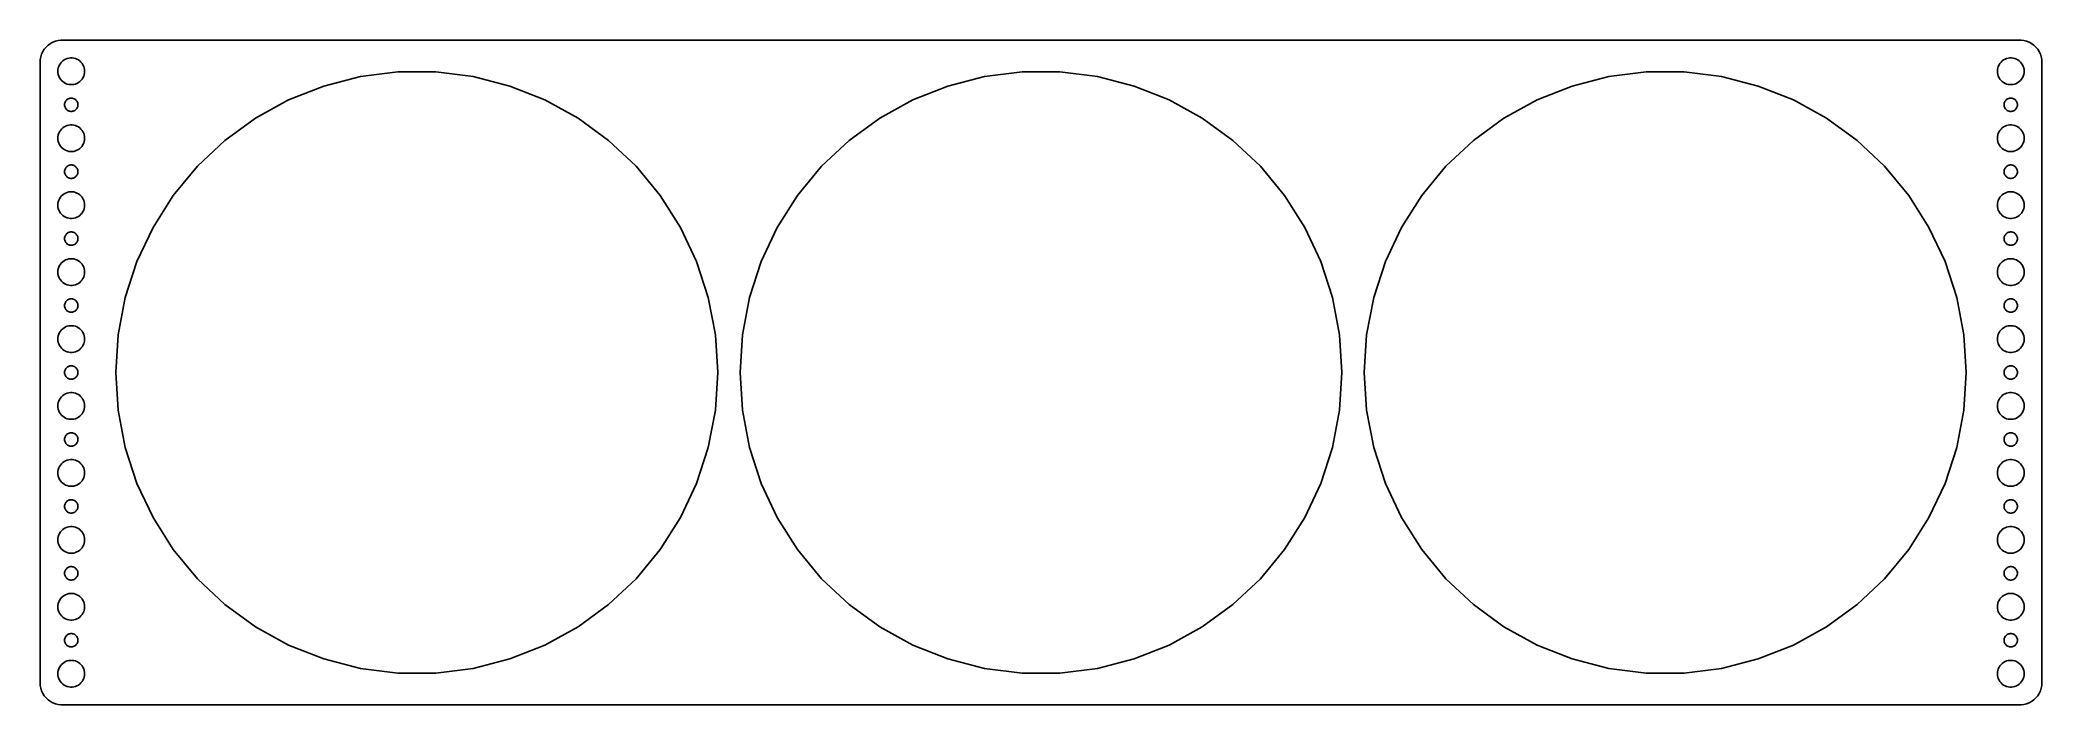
# Model space of a CAD drawing. Header units: metres. Extents: x -224 to 224, y -74 to 74.
import ezdxf

# ---------------------------------------------------------------- set-up
doc = ezdxf.new("R2010")
doc.units = ezdxf.units.M

msp = doc.modelspace()

# ---------------------------------------------------------------- linework, layer by layer
for p, q in [((-223.882, 71.9088), (-224.149, 71.3406)), ((-223.545, 72.4389), (-223.882, 71.9088)), ((-223.145, 72.9227), (-223.545, 72.4389)), ((-222.687, 73.3526), (-223.145, 72.9227)), ((-222.179, 73.7216), (-222.687, 73.3526)), ((-221.629, 74.0241), (-222.179, 73.7216)), ((-221.045, 74.2553), (-221.629, 74.0241)), ((-220.437, 74.4114), (-221.045, 74.2553)), ((-219.814, 74.4901), (-220.437, 74.4114)), ((219.814, 74.4901), (-219.814, 74.4901)), ((220.437, 74.4114), (219.814, 74.4901)), ((221.045, 74.2553), (220.437, 74.4114)), ((221.629, 74.0241), (221.045, 74.2553)), ((222.179, 73.7216), (221.629, 74.0241)), ((222.687, 73.3526), (222.179, 73.7216)), ((223.145, 72.9227), (222.687, 73.3526)), ((223.545, 72.4389), (223.145, 72.9227)), ((223.882, 71.9088), (223.545, 72.4389)), ((224.149, 71.3406), (223.882, 71.9088)), ((-224.461, 70.1267), (-224.5, 69.5)), ((-224.5, 69.5), (-224.5, -69.5)), ((-224.343, 70.7434), (-224.461, 70.1267)), ((-224.149, 71.3406), (-224.343, 70.7434)), ((-220.5, 67.5), (-220.476, 67.876)), ((-220.476, 67.124), (-220.5, 67.5)), ((-220.476, 67.876), (-220.406, 68.2461)), ((-220.406, 68.2461), (-220.289, 68.6044)), ((-220.289, 68.6044), (-220.129, 68.9453)), ((-220.129, 68.9453), (-219.927, 69.2634)), ((-219.927, 69.2634), (-219.687, 69.5536)), ((-219.687, 69.5536), (-219.412, 69.8115)), ((-219.412, 69.8115), (-219.107, 70.033)), ((-219.107, 70.033), (-218.777, 70.2145)), ((-218.777, 70.2145), (-218.427, 70.3532)), ((-218.427, 70.3532), (-218.062, 70.4469)), ((-218.062, 70.4469), (-217.688, 70.4941)), ((-217.688, 70.4941), (-217.312, 70.4941)), ((-217.312, 70.4941), (-216.938, 70.4469)), ((-216.938, 70.4469), (-216.573, 70.3532)), ((-216.573, 70.3532), (-216.223, 70.2145)), ((-216.223, 70.2145), (-215.893, 70.033)), ((-215.893, 70.033), (-215.588, 69.8115)), ((-215.588, 69.8115), (-215.313, 69.5536)), ((-215.313, 69.5536), (-215.073, 69.2634)), ((-215.073, 69.2634), (-214.871, 68.9453)), ((-214.871, 68.9453), (-214.711, 68.6044)), ((-214.711, 68.6044), (-214.594, 68.2461)), ((-214.594, 68.2461), (-214.524, 67.876)), ((-214.524, 67.876), (-214.5, 67.5)), ((-214.5, 67.5), (-214.524, 67.124)), ((-152.648, 66.3044), (-144.238, 67.3668)), ((-144.238, 67.3668), (-135.762, 67.3668)), ((-135.762, 67.3668), (-127.352, 66.3044)), ((-12.6482, 66.3044), (-4.23836, 67.3668)), ((-4.23836, 67.3668), (4.23836, 67.3668)), ((4.23836, 67.3668), (12.6482, 66.3044)), ((127.352, 66.3044), (135.762, 67.3668)), ((135.762, 67.3668), (144.238, 67.3668)), ((144.238, 67.3668), (152.648, 66.3044)), ((214.5, 67.5), (214.524, 67.876)), ((214.524, 67.124), (214.5, 67.5)), ((214.524, 67.876), (214.594, 68.2461)), ((214.594, 68.2461), (214.711, 68.6044)), ((214.711, 68.6044), (214.871, 68.9453)), ((214.871, 68.9453), (215.073, 69.2634)), ((215.073, 69.2634), (215.313, 69.5536)), ((215.313, 69.5536), (215.588, 69.8115)), ((215.588, 69.8115), (215.893, 70.033)), ((215.893, 70.033), (216.223, 70.2145)), ((216.223, 70.2145), (216.573, 70.3532)), ((216.573, 70.3532), (216.938, 70.4469)), ((216.938, 70.4469), (217.312, 70.4941)), ((217.312, 70.4941), (217.688, 70.4941)), ((217.688, 70.4941), (218.062, 70.4469)), ((218.062, 70.4469), (218.427, 70.3532)), ((218.427, 70.3532), (218.777, 70.2145)), ((218.777, 70.2145), (219.107, 70.033)), ((219.107, 70.033), (219.412, 69.8115)), ((219.412, 69.8115), (219.687, 69.5536)), ((219.687, 69.5536), (219.927, 69.2634)), ((219.927, 69.2634), (220.129, 68.9453)), ((220.129, 68.9453), (220.289, 68.6044)), ((220.289, 68.6044), (220.406, 68.2461)), ((220.406, 68.2461), (220.476, 67.876)), ((220.476, 67.876), (220.5, 67.5)), ((220.5, 67.5), (220.476, 67.124)), ((224.343, 70.7434), (224.149, 71.3406)), ((224.461, 70.1267), (224.343, 70.7434)), ((224.5, 69.5), (224.461, 70.1267)), ((224.5, -69.5), (224.5, 69.5)), ((-220.406, 66.7539), (-220.476, 67.124)), ((-220.289, 66.3956), (-220.406, 66.7539)), ((-220.129, 66.0547), (-220.289, 66.3956)), ((-219.927, 65.7366), (-220.129, 66.0547)), ((-219.687, 65.4464), (-219.927, 65.7366)), ((-219.412, 65.1885), (-219.687, 65.4464)), ((-219.107, 64.967), (-219.412, 65.1885)), ((-218.777, 64.7855), (-219.107, 64.967)), ((-218.427, 64.6468), (-218.777, 64.7855)), ((-218.062, 64.5531), (-218.427, 64.6468)), ((-217.688, 64.5059), (-218.062, 64.5531)), ((-217.312, 64.5059), (-217.688, 64.5059)), ((-216.938, 64.5531), (-217.312, 64.5059)), ((-216.573, 64.6468), (-216.938, 64.5531)), ((-216.223, 64.7855), (-216.573, 64.6468)), ((-215.893, 64.967), (-216.223, 64.7855)), ((-215.588, 65.1885), (-215.893, 64.967)), ((-215.313, 65.4464), (-215.588, 65.1885)), ((-215.073, 65.7366), (-215.313, 65.4464)), ((-214.871, 66.0547), (-215.073, 65.7366)), ((-214.711, 66.3956), (-214.871, 66.0547)), ((-214.594, 66.7539), (-214.711, 66.3956)), ((-214.524, 67.124), (-214.594, 66.7539)), ((-168.74, 61.0758), (-160.859, 64.1963)), ((-160.859, 64.1963), (-152.648, 66.3044)), ((-127.352, 66.3044), (-119.141, 64.1963)), ((-119.141, 64.1963), (-111.26, 61.0758)), ((-28.7401, 61.0758), (-20.8586, 64.1963)), ((-20.8586, 64.1963), (-12.6482, 66.3044)), ((12.6482, 66.3044), (20.8586, 64.1963)), ((20.8586, 64.1963), (28.7401, 61.0758)), ((111.26, 61.0758), (119.141, 64.1963)), ((119.141, 64.1963), (127.352, 66.3044)), ((152.648, 66.3044), (160.859, 64.1963)), ((160.859, 64.1963), (168.74, 61.0758)), ((214.594, 66.7539), (214.524, 67.124)), ((214.711, 66.3956), (214.594, 66.7539)), ((214.871, 66.0547), (214.711, 66.3956)), ((215.073, 65.7366), (214.871, 66.0547)), ((215.313, 65.4464), (215.073, 65.7366)), ((215.588, 65.1885), (215.313, 65.4464)), ((215.893, 64.967), (215.588, 65.1885)), ((216.223, 64.7855), (215.893, 64.967)), ((216.573, 64.6468), (216.223, 64.7855)), ((216.938, 64.5531), (216.573, 64.6468)), ((217.312, 64.5059), (216.938, 64.5531)), ((217.688, 64.5059), (217.312, 64.5059)), ((218.062, 64.5531), (217.688, 64.5059)), ((218.427, 64.6468), (218.062, 64.5531)), ((218.777, 64.7855), (218.427, 64.6468)), ((219.107, 64.967), (218.777, 64.7855)), ((219.412, 65.1885), (219.107, 64.967)), ((219.687, 65.4464), (219.412, 65.1885)), ((219.927, 65.7366), (219.687, 65.4464)), ((220.129, 66.0547), (219.927, 65.7366)), ((220.289, 66.3956), (220.129, 66.0547)), ((220.406, 66.7539), (220.289, 66.3956)), ((220.476, 67.124), (220.406, 66.7539)), ((-219, 60), (-218.988, 60.188)), ((-218.988, 59.812), (-219, 60)), ((-218.988, 60.188), (-218.953, 60.373)), ((-218.953, 59.627), (-218.988, 59.812)), ((-218.953, 60.373), (-218.895, 60.5522)), ((-218.895, 59.4478), (-218.953, 59.627)), ((-218.895, 60.5522), (-218.814, 60.7226)), ((-218.814, 59.2774), (-218.895, 59.4478)), ((-218.814, 60.7226), (-218.714, 60.8817)), ((-218.714, 59.1183), (-218.814, 59.2774)), ((-218.714, 60.8817), (-218.593, 61.0268)), ((-218.593, 58.9732), (-218.714, 59.1183)), ((-218.593, 61.0268), (-218.456, 61.1558)), ((-218.456, 58.8442), (-218.593, 58.9732)), ((-218.456, 61.1558), (-218.304, 61.2665)), ((-218.304, 58.7335), (-218.456, 58.8442)), ((-218.304, 61.2665), (-218.139, 61.3572)), ((-218.139, 58.6428), (-218.304, 58.7335)), ((-218.139, 61.3572), (-217.964, 61.4266)), ((-217.964, 58.5734), (-218.139, 58.6428)), ((-217.964, 61.4266), (-217.781, 61.4734)), ((-217.781, 58.5266), (-217.964, 58.5734)), ((-217.781, 61.4734), (-217.594, 61.497)), ((-217.594, 58.503), (-217.781, 58.5266)), ((-217.594, 61.497), (-217.406, 61.497)), ((-217.406, 58.503), (-217.594, 58.503)), ((-217.406, 61.497), (-217.219, 61.4734)), ((-217.219, 58.5266), (-217.406, 58.503)), ((-217.219, 61.4734), (-217.036, 61.4266)), ((-217.036, 58.5734), (-217.219, 58.5266)), ((-217.036, 61.4266), (-216.861, 61.3572)), ((-216.861, 58.6428), (-217.036, 58.5734)), ((-216.861, 61.3572), (-216.696, 61.2665)), ((-216.696, 58.7335), (-216.861, 58.6428)), ((-216.696, 61.2665), (-216.544, 61.1558)), ((-216.544, 58.8442), (-216.696, 58.7335)), ((-216.544, 61.1558), (-216.407, 61.0268)), ((-216.407, 58.9732), (-216.544, 58.8442)), ((-216.407, 61.0268), (-216.286, 60.8817)), ((-216.286, 59.1183), (-216.407, 58.9732)), ((-216.286, 60.8817), (-216.186, 60.7226)), ((-216.186, 59.2774), (-216.286, 59.1183)), ((-216.186, 60.7226), (-216.105, 60.5522)), ((-216.105, 59.4478), (-216.186, 59.2774)), ((-216.105, 60.5522), (-216.047, 60.373)), ((-216.047, 59.627), (-216.105, 59.4478)), ((-216.047, 60.373), (-216.012, 60.188)), ((-216.012, 59.812), (-216.047, 59.627)), ((-216.012, 60.188), (-216, 60)), ((-216, 60), (-216.012, 59.812)), ((-176.168, 56.9921), (-168.74, 61.0758)), ((-111.26, 61.0758), (-103.832, 56.9921)), ((-36.1683, 56.9921), (-28.7401, 61.0758)), ((28.7401, 61.0758), (36.1683, 56.9921)), ((103.832, 56.9921), (111.26, 61.0758)), ((168.74, 61.0758), (176.168, 56.9921)), ((216, 60), (216.012, 60.188)), ((216.012, 59.812), (216, 60)), ((216.012, 60.188), (216.047, 60.373)), ((216.047, 59.627), (216.012, 59.812)), ((216.047, 60.373), (216.105, 60.5522)), ((216.105, 59.4478), (216.047, 59.627)), ((216.105, 60.5522), (216.186, 60.7226)), ((216.186, 59.2774), (216.105, 59.4478)), ((216.186, 60.7226), (216.286, 60.8817)), ((216.286, 59.1183), (216.186, 59.2774)), ((216.286, 60.8817), (216.407, 61.0268)), ((216.407, 58.9732), (216.286, 59.1183)), ((216.407, 61.0268), (216.544, 61.1558)), ((216.544, 58.8442), (216.407, 58.9732)), ((216.544, 61.1558), (216.696, 61.2665)), ((216.696, 58.7335), (216.544, 58.8442)), ((216.696, 61.2665), (216.861, 61.3572)), ((216.861, 58.6428), (216.696, 58.7335)), ((216.861, 61.3572), (217.036, 61.4266)), ((217.036, 58.5734), (216.861, 58.6428)), ((217.036, 61.4266), (217.219, 61.4734)), ((217.219, 58.5266), (217.036, 58.5734)), ((217.219, 61.4734), (217.406, 61.497)), ((217.406, 58.503), (217.219, 58.5266)), ((217.406, 61.497), (217.594, 61.497)), ((217.594, 58.503), (217.406, 58.503)), ((217.594, 61.497), (217.781, 61.4734)), ((217.781, 58.5266), (217.594, 58.503)), ((217.781, 61.4734), (217.964, 61.4266)), ((217.964, 58.5734), (217.781, 58.5266)), ((217.964, 61.4266), (218.139, 61.3572)), ((218.139, 58.6428), (217.964, 58.5734)), ((218.139, 61.3572), (218.304, 61.2665)), ((218.304, 58.7335), (218.139, 58.6428)), ((218.304, 61.2665), (218.456, 61.1558)), ((218.456, 58.8442), (218.304, 58.7335)), ((218.456, 61.1558), (218.593, 61.0268)), ((218.593, 58.9732), (218.456, 58.8442)), ((218.593, 61.0268), (218.714, 60.8817)), ((218.714, 59.1183), (218.593, 58.9732)), ((218.714, 60.8817), (218.814, 60.7226)), ((218.814, 59.2774), (218.714, 59.1183)), ((218.814, 60.7226), (218.895, 60.5522)), ((218.895, 59.4478), (218.814, 59.2774)), ((218.895, 60.5522), (218.953, 60.373)), ((218.953, 59.627), (218.895, 59.4478)), ((218.953, 60.373), (218.988, 60.188)), ((218.988, 59.812), (218.953, 59.627)), ((218.988, 60.188), (219, 60)), ((219, 60), (218.988, 59.812)), ((-220.289, 53.6044), (-220.129, 53.9453)), ((-220.129, 53.9453), (-219.927, 54.2634)), ((-219.927, 54.2634), (-219.687, 54.5536)), ((-219.687, 54.5536), (-219.412, 54.8115)), ((-219.412, 54.8115), (-219.107, 55.033)), ((-219.107, 55.033), (-218.777, 55.2145)), ((-218.777, 55.2145), (-218.427, 55.3532)), ((-218.427, 55.3532), (-218.062, 55.4469)), ((-218.062, 55.4469), (-217.688, 55.4941)), ((-217.688, 55.4941), (-217.312, 55.4941)), ((-217.312, 55.4941), (-216.938, 55.4469)), ((-216.938, 55.4469), (-216.573, 55.3532)), ((-216.573, 55.3532), (-216.223, 55.2145)), ((-216.223, 55.2145), (-215.893, 55.033)), ((-215.893, 55.033), (-215.588, 54.8115)), ((-215.588, 54.8115), (-215.313, 54.5536)), ((-215.313, 54.5536), (-215.073, 54.2634)), ((-215.073, 54.2634), (-214.871, 53.9453)), ((-214.871, 53.9453), (-214.711, 53.6044)), ((-183.026, 52.0096), (-176.168, 56.9921)), ((-103.832, 56.9921), (-96.9739, 52.0096)), ((-43.0261, 52.0096), (-36.1683, 56.9921)), ((36.1683, 56.9921), (43.0261, 52.0096)), ((96.9739, 52.0096), (103.832, 56.9921)), ((176.168, 56.9921), (183.026, 52.0096)), ((214.711, 53.6044), (214.871, 53.9453)), ((214.871, 53.9453), (215.073, 54.2634)), ((215.073, 54.2634), (215.313, 54.5536)), ((215.313, 54.5536), (215.588, 54.8115)), ((215.588, 54.8115), (215.893, 55.033)), ((215.893, 55.033), (216.223, 55.2145)), ((216.223, 55.2145), (216.573, 55.3532)), ((216.573, 55.3532), (216.938, 55.4469)), ((216.938, 55.4469), (217.312, 55.4941)), ((217.312, 55.4941), (217.688, 55.4941)), ((217.688, 55.4941), (218.062, 55.4469)), ((218.062, 55.4469), (218.427, 55.3532)), ((218.427, 55.3532), (218.777, 55.2145)), ((218.777, 55.2145), (219.107, 55.033)), ((219.107, 55.033), (219.412, 54.8115)), ((219.412, 54.8115), (219.687, 54.5536)), ((219.687, 54.5536), (219.927, 54.2634)), ((219.927, 54.2634), (220.129, 53.9453)), ((220.129, 53.9453), (220.289, 53.6044)), ((-220.5, 52.5), (-220.476, 52.876)), ((-220.476, 52.124), (-220.5, 52.5)), ((-220.476, 52.876), (-220.406, 53.2461)), ((-220.406, 51.7539), (-220.476, 52.124)), ((-220.406, 53.2461), (-220.289, 53.6044)), ((-220.289, 51.3956), (-220.406, 51.7539)), ((-220.129, 51.0547), (-220.289, 51.3956)), ((-219.927, 50.7366), (-220.129, 51.0547)), ((-219.687, 50.4464), (-219.927, 50.7366)), ((-219.412, 50.1885), (-219.687, 50.4464)), ((-219.107, 49.967), (-219.412, 50.1885)), ((-218.777, 49.7855), (-219.107, 49.967)), ((-218.427, 49.6468), (-218.777, 49.7855)), ((-218.062, 49.5531), (-218.427, 49.6468)), ((-217.688, 49.5059), (-218.062, 49.5531)), ((-217.312, 49.5059), (-217.688, 49.5059)), ((-216.938, 49.5531), (-217.312, 49.5059)), ((-216.573, 49.6468), (-216.938, 49.5531)), ((-216.223, 49.7855), (-216.573, 49.6468)), ((-215.893, 49.967), (-216.223, 49.7855)), ((-215.588, 50.1885), (-215.893, 49.967)), ((-215.313, 50.4464), (-215.588, 50.1885)), ((-215.073, 50.7366), (-215.313, 50.4464)), ((-214.871, 51.0547), (-215.073, 50.7366)), ((-214.711, 51.3956), (-214.871, 51.0547)), ((-214.711, 53.6044), (-214.594, 53.2461)), ((-214.594, 51.7539), (-214.711, 51.3956)), ((-214.594, 53.2461), (-214.524, 52.876)), ((-214.524, 52.124), (-214.594, 51.7539)), ((-214.524, 52.876), (-214.5, 52.5)), ((-214.5, 52.5), (-214.524, 52.124)), ((-189.205, 46.2069), (-183.026, 52.0096)), ((-96.9739, 52.0096), (-90.7946, 46.2069)), ((-49.2054, 46.2069), (-43.0261, 52.0096)), ((43.0261, 52.0096), (49.2054, 46.2069)), ((90.7946, 46.2069), (96.9739, 52.0096)), ((183.026, 52.0096), (189.205, 46.2069)), ((214.5, 52.5), (214.524, 52.876)), ((214.524, 52.124), (214.5, 52.5)), ((214.524, 52.876), (214.594, 53.2461)), ((214.594, 51.7539), (214.524, 52.124)), ((214.594, 53.2461), (214.711, 53.6044)), ((214.711, 51.3956), (214.594, 51.7539)), ((214.871, 51.0547), (214.711, 51.3956)), ((215.073, 50.7366), (214.871, 51.0547)), ((215.313, 50.4464), (215.073, 50.7366)), ((215.588, 50.1885), (215.313, 50.4464)), ((215.893, 49.967), (215.588, 50.1885)), ((216.223, 49.7855), (215.893, 49.967)), ((216.573, 49.6468), (216.223, 49.7855)), ((216.938, 49.5531), (216.573, 49.6468)), ((217.312, 49.5059), (216.938, 49.5531)), ((217.688, 49.5059), (217.312, 49.5059)), ((218.062, 49.5531), (217.688, 49.5059)), ((218.427, 49.6468), (218.062, 49.5531)), ((218.777, 49.7855), (218.427, 49.6468)), ((219.107, 49.967), (218.777, 49.7855)), ((219.412, 50.1885), (219.107, 49.967)), ((219.687, 50.4464), (219.412, 50.1885)), ((219.927, 50.7366), (219.687, 50.4464)), ((220.129, 51.0547), (219.927, 50.7366)), ((220.289, 51.3956), (220.129, 51.0547)), ((220.289, 53.6044), (220.406, 53.2461)), ((220.406, 51.7539), (220.289, 51.3956)), ((220.406, 53.2461), (220.476, 52.876)), ((220.476, 52.124), (220.406, 51.7539)), ((220.476, 52.876), (220.5, 52.5)), ((220.5, 52.5), (220.476, 52.124)), ((-219, 45), (-218.988, 45.188)), ((-218.988, 44.812), (-219, 45)), ((-218.988, 45.188), (-218.953, 45.373)), ((-218.953, 45.373), (-218.895, 45.5522)), ((-218.895, 45.5522), (-218.814, 45.7226)), ((-218.814, 45.7226), (-218.714, 45.8817)), ((-218.714, 45.8817), (-218.593, 46.0268)), ((-218.593, 46.0268), (-218.456, 46.1558)), ((-218.456, 46.1558), (-218.304, 46.2665)), ((-218.304, 46.2665), (-218.139, 46.3572)), ((-218.139, 46.3572), (-217.964, 46.4266)), ((-217.964, 46.4266), (-217.781, 46.4734)), ((-217.781, 46.4734), (-217.594, 46.497)), ((-217.594, 46.497), (-217.406, 46.497)), ((-217.406, 46.497), (-217.219, 46.4734)), ((-217.219, 46.4734), (-217.036, 46.4266)), ((-217.036, 46.4266), (-216.861, 46.3572)), ((-216.861, 46.3572), (-216.696, 46.2665)), ((-216.696, 46.2665), (-216.544, 46.1558)), ((-216.544, 46.1558), (-216.407, 46.0268)), ((-216.407, 46.0268), (-216.286, 45.8817)), ((-216.286, 45.8817), (-216.186, 45.7226)), ((-216.186, 45.7226), (-216.105, 45.5522)), ((-216.105, 45.5522), (-216.047, 45.373)), ((-216.047, 45.373), (-216.012, 45.188)), ((-216.012, 45.188), (-216, 45)), ((-216, 45), (-216.012, 44.812)), ((-194.609, 39.6755), (-189.205, 46.2069)), ((-90.7946, 46.2069), (-85.3913, 39.6755)), ((-54.6086, 39.6755), (-49.2054, 46.2069)), ((49.2054, 46.2069), (54.6086, 39.6755)), ((85.3913, 39.6755), (90.7946, 46.2069)), ((189.205, 46.2069), (194.609, 39.6755)), ((216, 45), (216.012, 45.188)), ((216.012, 44.812), (216, 45)), ((216.012, 45.188), (216.047, 45.373)), ((216.047, 45.373), (216.105, 45.5522)), ((216.105, 45.5522), (216.186, 45.7226)), ((216.186, 45.7226), (216.286, 45.8817)), ((216.286, 45.8817), (216.407, 46.0268)), ((216.407, 46.0268), (216.544, 46.1558)), ((216.544, 46.1558), (216.696, 46.2665)), ((216.696, 46.2665), (216.861, 46.3572)), ((216.861, 46.3572), (217.036, 46.4266)), ((217.036, 46.4266), (217.219, 46.4734)), ((217.219, 46.4734), (217.406, 46.497)), ((217.406, 46.497), (217.594, 46.497)), ((217.594, 46.497), (217.781, 46.4734)), ((217.781, 46.4734), (217.964, 46.4266)), ((217.964, 46.4266), (218.139, 46.3572)), ((218.139, 46.3572), (218.304, 46.2665)), ((218.304, 46.2665), (218.456, 46.1558)), ((218.456, 46.1558), (218.593, 46.0268)), ((218.593, 46.0268), (218.714, 45.8817)), ((218.714, 45.8817), (218.814, 45.7226)), ((218.814, 45.7226), (218.895, 45.5522)), ((218.895, 45.5522), (218.953, 45.373)), ((218.953, 45.373), (218.988, 45.188)), ((218.988, 45.188), (219, 45)), ((219, 45), (218.988, 44.812)), ((-218.953, 44.627), (-218.988, 44.812)), ((-218.895, 44.4478), (-218.953, 44.627)), ((-218.814, 44.2774), (-218.895, 44.4478)), ((-218.714, 44.1183), (-218.814, 44.2774)), ((-218.593, 43.9732), (-218.714, 44.1183)), ((-218.456, 43.8442), (-218.593, 43.9732)), ((-218.304, 43.7335), (-218.456, 43.8442)), ((-218.427, 40.3532), (-218.062, 40.4469)), ((-218.139, 43.6428), (-218.304, 43.7335)), ((-217.964, 43.5734), (-218.139, 43.6428)), ((-218.062, 40.4469), (-217.688, 40.4941)), ((-217.781, 43.5266), (-217.964, 43.5734)), ((-217.594, 43.503), (-217.781, 43.5266)), ((-217.688, 40.4941), (-217.312, 40.4941)), ((-217.406, 43.503), (-217.594, 43.503)), ((-217.219, 43.5266), (-217.406, 43.503)), ((-217.312, 40.4941), (-216.938, 40.4469)), ((-217.036, 43.5734), (-217.219, 43.5266)), ((-216.861, 43.6428), (-217.036, 43.5734)), ((-216.938, 40.4469), (-216.573, 40.3532)), ((-216.696, 43.7335), (-216.861, 43.6428)), ((-216.544, 43.8442), (-216.696, 43.7335)), ((-216.407, 43.9732), (-216.544, 43.8442)), ((-216.286, 44.1183), (-216.407, 43.9732)), ((-216.186, 44.2774), (-216.286, 44.1183)), ((-216.105, 44.4478), (-216.186, 44.2774)), ((-216.047, 44.627), (-216.105, 44.4478)), ((-216.012, 44.812), (-216.047, 44.627)), ((216.047, 44.627), (216.012, 44.812)), ((216.105, 44.4478), (216.047, 44.627)), ((216.186, 44.2774), (216.105, 44.4478)), ((216.286, 44.1183), (216.186, 44.2774)), ((216.407, 43.9732), (216.286, 44.1183)), ((216.544, 43.8442), (216.407, 43.9732)), ((216.696, 43.7335), (216.544, 43.8442)), ((216.573, 40.3532), (216.938, 40.4469)), ((216.861, 43.6428), (216.696, 43.7335)), ((217.036, 43.5734), (216.861, 43.6428)), ((216.938, 40.4469), (217.312, 40.4941)), ((217.219, 43.5266), (217.036, 43.5734)), ((217.406, 43.503), (217.219, 43.5266)), ((217.312, 40.4941), (217.688, 40.4941)), ((217.594, 43.503), (217.406, 43.503)), ((217.781, 43.5266), (217.594, 43.503)), ((217.688, 40.4941), (218.062, 40.4469)), ((217.964, 43.5734), (217.781, 43.5266)), ((218.139, 43.6428), (217.964, 43.5734)), ((218.062, 40.4469), (218.427, 40.3532)), ((218.304, 43.7335), (218.139, 43.6428)), ((218.456, 43.8442), (218.304, 43.7335)), ((218.593, 43.9732), (218.456, 43.8442)), ((218.714, 44.1183), (218.593, 43.9732)), ((218.814, 44.2774), (218.714, 44.1183)), ((218.895, 44.4478), (218.814, 44.2774)), ((218.953, 44.627), (218.895, 44.4478)), ((218.988, 44.812), (218.953, 44.627)), ((-220.5, 37.5), (-220.476, 37.876)), ((-220.476, 37.124), (-220.5, 37.5)), ((-220.476, 37.876), (-220.406, 38.2461)), ((-220.406, 36.7539), (-220.476, 37.124)), ((-220.406, 38.2461), (-220.289, 38.6044)), ((-220.289, 36.3956), (-220.406, 36.7539)), ((-220.289, 38.6044), (-220.129, 38.9453)), ((-220.129, 36.0547), (-220.289, 36.3956)), ((-220.129, 38.9453), (-219.927, 39.2634)), ((-219.927, 35.7366), (-220.129, 36.0547)), ((-219.927, 39.2634), (-219.687, 39.5536)), ((-219.687, 39.5536), (-219.412, 39.8115)), ((-219.412, 39.8115), (-219.107, 40.033)), ((-219.107, 40.033), (-218.777, 40.2145)), ((-218.777, 40.2145), (-218.427, 40.3532)), ((-216.573, 40.3532), (-216.223, 40.2145)), ((-216.223, 40.2145), (-215.893, 40.033)), ((-215.893, 40.033), (-215.588, 39.8115)), ((-215.588, 39.8115), (-215.313, 39.5536)), ((-215.313, 39.5536), (-215.073, 39.2634)), ((-215.073, 39.2634), (-214.871, 38.9453)), ((-214.871, 36.0547), (-215.073, 35.7366)), ((-214.871, 38.9453), (-214.711, 38.6044)), ((-214.711, 36.3956), (-214.871, 36.0547)), ((-214.711, 38.6044), (-214.594, 38.2461)), ((-214.594, 36.7539), (-214.711, 36.3956)), ((-214.594, 38.2461), (-214.524, 37.876)), ((-214.524, 37.124), (-214.594, 36.7539)), ((-214.524, 37.876), (-214.5, 37.5)), ((-214.5, 37.5), (-214.524, 37.124)), ((-199.151, 32.5184), (-194.609, 39.6755)), ((-85.3913, 39.6755), (-80.8493, 32.5184)), ((-59.1507, 32.5184), (-54.6086, 39.6755)), ((54.6086, 39.6755), (59.1507, 32.5184)), ((80.8493, 32.5184), (85.3913, 39.6755)), ((194.609, 39.6755), (199.151, 32.5184)), ((214.5, 37.5), (214.524, 37.876)), ((214.524, 37.124), (214.5, 37.5)), ((214.524, 37.876), (214.594, 38.2461)), ((214.594, 36.7539), (214.524, 37.124)), ((214.594, 38.2461), (214.711, 38.6044)), ((214.711, 36.3956), (214.594, 36.7539)), ((214.711, 38.6044), (214.871, 38.9453)), ((214.871, 36.0547), (214.711, 36.3956)), ((214.871, 38.9453), (215.073, 39.2634)), ((215.073, 35.7366), (214.871, 36.0547)), ((215.073, 39.2634), (215.313, 39.5536)), ((215.313, 39.5536), (215.588, 39.8115)), ((215.588, 39.8115), (215.893, 40.033)), ((215.893, 40.033), (216.223, 40.2145)), ((216.223, 40.2145), (216.573, 40.3532)), ((218.427, 40.3532), (218.777, 40.2145)), ((218.777, 40.2145), (219.107, 40.033)), ((219.107, 40.033), (219.412, 39.8115)), ((219.412, 39.8115), (219.687, 39.5536)), ((219.687, 39.5536), (219.927, 39.2634)), ((219.927, 39.2634), (220.129, 38.9453)), ((220.129, 36.0547), (219.927, 35.7366)), ((220.129, 38.9453), (220.289, 38.6044)), ((220.289, 36.3956), (220.129, 36.0547)), ((220.289, 38.6044), (220.406, 38.2461)), ((220.406, 36.7539), (220.289, 36.3956)), ((220.406, 38.2461), (220.476, 37.876)), ((220.476, 37.124), (220.406, 36.7539)), ((220.476, 37.876), (220.5, 37.5)), ((220.5, 37.5), (220.476, 37.124)), ((-219.687, 35.4464), (-219.927, 35.7366)), ((-219.412, 35.1885), (-219.687, 35.4464)), ((-219.107, 34.967), (-219.412, 35.1885)), ((-218.777, 34.7855), (-219.107, 34.967)), ((-218.427, 34.6468), (-218.777, 34.7855)), ((-218.062, 34.5531), (-218.427, 34.6468)), ((-217.688, 34.5059), (-218.062, 34.5531)), ((-217.964, 31.4266), (-217.781, 31.4734)), ((-217.781, 31.4734), (-217.594, 31.497)), ((-217.312, 34.5059), (-217.688, 34.5059)), ((-217.594, 31.497), (-217.406, 31.497)), ((-217.406, 31.497), (-217.219, 31.4734)), ((-216.938, 34.5531), (-217.312, 34.5059)), ((-217.219, 31.4734), (-217.036, 31.4266)), ((-216.573, 34.6468), (-216.938, 34.5531)), ((-216.223, 34.7855), (-216.573, 34.6468)), ((-215.893, 34.967), (-216.223, 34.7855)), ((-215.588, 35.1885), (-215.893, 34.967)), ((-215.313, 35.4464), (-215.588, 35.1885)), ((-215.073, 35.7366), (-215.313, 35.4464)), ((-202.76, 24.8484), (-199.151, 32.5184)), ((-80.8493, 32.5184), (-77.2401, 24.8484)), ((-62.7599, 24.8484), (-59.1507, 32.5184)), ((59.1507, 32.5184), (62.7599, 24.8484)), ((77.2401, 24.8484), (80.8493, 32.5184)), ((199.151, 32.5184), (202.76, 24.8484)), ((215.313, 35.4464), (215.073, 35.7366)), ((215.588, 35.1885), (215.313, 35.4464)), ((215.893, 34.967), (215.588, 35.1885)), ((216.223, 34.7855), (215.893, 34.967)), ((216.573, 34.6468), (216.223, 34.7855)), ((216.938, 34.5531), (216.573, 34.6468)), ((217.312, 34.5059), (216.938, 34.5531)), ((217.036, 31.4266), (217.219, 31.4734)), ((217.219, 31.4734), (217.406, 31.497)), ((217.688, 34.5059), (217.312, 34.5059)), ((217.406, 31.497), (217.594, 31.497)), ((217.594, 31.497), (217.781, 31.4734)), ((218.062, 34.5531), (217.688, 34.5059)), ((217.781, 31.4734), (217.964, 31.4266)), ((218.427, 34.6468), (218.062, 34.5531)), ((218.777, 34.7855), (218.427, 34.6468)), ((219.107, 34.967), (218.777, 34.7855)), ((219.412, 35.1885), (219.107, 34.967)), ((219.687, 35.4464), (219.412, 35.1885)), ((219.927, 35.7366), (219.687, 35.4464)), ((-219, 30), (-218.988, 30.188)), ((-218.988, 29.812), (-219, 30)), ((-218.988, 30.188), (-218.953, 30.373)), ((-218.953, 29.627), (-218.988, 29.812)), ((-218.953, 30.373), (-218.895, 30.5522)), ((-218.895, 29.4478), (-218.953, 29.627)), ((-218.895, 30.5522), (-218.814, 30.7226)), ((-218.814, 29.2774), (-218.895, 29.4478)), ((-218.814, 30.7226), (-218.714, 30.8817)), ((-218.714, 29.1183), (-218.814, 29.2774)), ((-218.714, 30.8817), (-218.593, 31.0268)), ((-218.593, 28.9732), (-218.714, 29.1183)), ((-218.593, 31.0268), (-218.456, 31.1558)), ((-218.456, 28.8442), (-218.593, 28.9732)), ((-218.456, 31.1558), (-218.304, 31.2665)), ((-218.304, 28.7335), (-218.456, 28.8442)), ((-218.304, 31.2665), (-218.139, 31.3572)), ((-218.139, 28.6427), (-218.304, 28.7335)), ((-218.139, 31.3572), (-217.964, 31.4266)), ((-217.964, 28.5734), (-218.139, 28.6427)), ((-217.781, 28.5266), (-217.964, 28.5734)), ((-217.594, 28.503), (-217.781, 28.5266)), ((-217.406, 28.503), (-217.594, 28.503)), ((-217.219, 28.5266), (-217.406, 28.503)), ((-217.036, 28.5734), (-217.219, 28.5266)), ((-217.036, 31.4266), (-216.861, 31.3572)), ((-216.861, 28.6427), (-217.036, 28.5734)), ((-216.861, 31.3572), (-216.696, 31.2665)), ((-216.696, 28.7335), (-216.861, 28.6427)), ((-216.696, 31.2665), (-216.544, 31.1558)), ((-216.544, 28.8442), (-216.696, 28.7335)), ((-216.544, 31.1558), (-216.407, 31.0268)), ((-216.407, 28.9732), (-216.544, 28.8442)), ((-216.407, 31.0268), (-216.286, 30.8817)), ((-216.286, 29.1183), (-216.407, 28.9732)), ((-216.286, 30.8817), (-216.186, 30.7226)), ((-216.186, 29.2774), (-216.286, 29.1183)), ((-216.186, 30.7226), (-216.105, 30.5522)), ((-216.105, 29.4478), (-216.186, 29.2774)), ((-216.105, 30.5522), (-216.047, 30.373)), ((-216.047, 29.627), (-216.105, 29.4478)), ((-216.047, 30.373), (-216.012, 30.188)), ((-216.012, 29.812), (-216.047, 29.627)), ((-216.012, 30.188), (-216, 30)), ((-216, 30), (-216.012, 29.812)), ((216, 30), (216.012, 30.188)), ((216.012, 29.812), (216, 30)), ((216.012, 30.188), (216.047, 30.373)), ((216.047, 29.627), (216.012, 29.812)), ((216.047, 30.373), (216.105, 30.5522)), ((216.105, 29.4478), (216.047, 29.627)), ((216.105, 30.5522), (216.186, 30.7226)), ((216.186, 29.2774), (216.105, 29.4478)), ((216.186, 30.7226), (216.286, 30.8817)), ((216.286, 29.1183), (216.186, 29.2774)), ((216.286, 30.8817), (216.407, 31.0268)), ((216.407, 28.9732), (216.286, 29.1183)), ((216.407, 31.0268), (216.544, 31.1558)), ((216.544, 28.8442), (216.407, 28.9732)), ((216.544, 31.1558), (216.696, 31.2665)), ((216.696, 28.7335), (216.544, 28.8442)), ((216.696, 31.2665), (216.861, 31.3572)), ((216.861, 28.6427), (216.696, 28.7335)), ((216.861, 31.3572), (217.036, 31.4266)), ((217.036, 28.5734), (216.861, 28.6427)), ((217.219, 28.5266), (217.036, 28.5734)), ((217.406, 28.503), (217.219, 28.5266)), ((217.594, 28.503), (217.406, 28.503)), ((217.781, 28.5266), (217.594, 28.503)), ((217.964, 28.5734), (217.781, 28.5266)), ((217.964, 31.4266), (218.139, 31.3572)), ((218.139, 28.6427), (217.964, 28.5734)), ((218.139, 31.3572), (218.304, 31.2665)), ((218.304, 28.7335), (218.139, 28.6427)), ((218.304, 31.2665), (218.456, 31.1558)), ((218.456, 28.8442), (218.304, 28.7335)), ((218.456, 31.1558), (218.593, 31.0268)), ((218.593, 28.9732), (218.456, 28.8442)), ((218.593, 31.0268), (218.714, 30.8817)), ((218.714, 29.1183), (218.593, 28.9732)), ((218.714, 30.8817), (218.814, 30.7226)), ((218.814, 29.2774), (218.714, 29.1183)), ((218.814, 30.7226), (218.895, 30.5522)), ((218.895, 29.4478), (218.814, 29.2774)), ((218.895, 30.5522), (218.953, 30.373)), ((218.953, 29.627), (218.895, 29.4478)), ((218.953, 30.373), (218.988, 30.188)), ((218.988, 29.812), (218.953, 29.627)), ((218.988, 30.188), (219, 30)), ((219, 30), (218.988, 29.812)), ((-220.5, 22.5), (-220.476, 22.876)), ((-220.476, 22.124), (-220.5, 22.5)), ((-220.476, 22.876), (-220.406, 23.2461)), ((-220.406, 23.2461), (-220.289, 23.6044)), ((-220.289, 23.6044), (-220.129, 23.9453)), ((-220.129, 23.9453), (-219.927, 24.2634)), ((-219.927, 24.2634), (-219.687, 24.5536)), ((-219.687, 24.5536), (-219.412, 24.8115)), ((-219.412, 24.8115), (-219.107, 25.033)), ((-219.107, 25.033), (-218.777, 25.2145)), ((-218.777, 25.2145), (-218.427, 25.3532)), ((-218.427, 25.3532), (-218.062, 25.4469)), ((-218.062, 25.4469), (-217.688, 25.4941)), ((-217.688, 25.4941), (-217.312, 25.4941)), ((-217.312, 25.4941), (-216.938, 25.4469)), ((-216.938, 25.4469), (-216.573, 25.3532)), ((-216.573, 25.3532), (-216.223, 25.2145)), ((-216.223, 25.2145), (-215.893, 25.033)), ((-215.893, 25.033), (-215.588, 24.8115)), ((-215.588, 24.8115), (-215.313, 24.5536)), ((-215.313, 24.5536), (-215.073, 24.2634)), ((-215.073, 24.2634), (-214.871, 23.9453)), ((-214.871, 23.9453), (-214.711, 23.6044)), ((-214.711, 23.6044), (-214.594, 23.2461)), ((-214.594, 23.2461), (-214.524, 22.876)), ((-214.524, 22.876), (-214.5, 22.5)), ((-214.5, 22.5), (-214.524, 22.124)), ((-205.379, 16.7866), (-202.76, 24.8484)), ((-77.2401, 24.8484), (-74.6206, 16.7866)), ((-65.3794, 16.7866), (-62.7599, 24.8484)), ((62.7599, 24.8484), (65.3794, 16.7866)), ((74.6206, 16.7866), (77.2401, 24.8484)), ((202.76, 24.8484), (205.379, 16.7866)), ((214.5, 22.5), (214.524, 22.876)), ((214.524, 22.124), (214.5, 22.5)), ((214.524, 22.876), (214.594, 23.2461)), ((214.594, 23.2461), (214.711, 23.6044)), ((214.711, 23.6044), (214.871, 23.9453)), ((214.871, 23.9453), (215.073, 24.2634)), ((215.073, 24.2634), (215.313, 24.5536)), ((215.313, 24.5536), (215.588, 24.8115)), ((215.588, 24.8115), (215.893, 25.033)), ((215.893, 25.033), (216.223, 25.2145)), ((216.223, 25.2145), (216.573, 25.3532)), ((216.573, 25.3532), (216.938, 25.4469)), ((216.938, 25.4469), (217.312, 25.4941)), ((217.312, 25.4941), (217.688, 25.4941)), ((217.688, 25.4941), (218.062, 25.4469)), ((218.062, 25.4469), (218.427, 25.3532)), ((218.427, 25.3532), (218.777, 25.2145)), ((218.777, 25.2145), (219.107, 25.033)), ((219.107, 25.033), (219.412, 24.8115)), ((219.412, 24.8115), (219.687, 24.5536)), ((219.687, 24.5536), (219.927, 24.2634)), ((219.927, 24.2634), (220.129, 23.9453)), ((220.129, 23.9453), (220.289, 23.6044)), ((220.289, 23.6044), (220.406, 23.2461)), ((220.406, 23.2461), (220.476, 22.876)), ((220.476, 22.876), (220.5, 22.5)), ((220.5, 22.5), (220.476, 22.124)), ((-220.406, 21.7539), (-220.476, 22.124)), ((-220.289, 21.3956), (-220.406, 21.7539)), ((-220.129, 21.0547), (-220.289, 21.3956)), ((-219.927, 20.7366), (-220.129, 21.0547)), ((-219.687, 20.4464), (-219.927, 20.7366)), ((-219.412, 20.1884), (-219.687, 20.4464)), ((-219.107, 19.967), (-219.412, 20.1884)), ((-218.777, 19.7855), (-219.107, 19.967)), ((-218.427, 19.6468), (-218.777, 19.7855)), ((-218.062, 19.5531), (-218.427, 19.6468)), ((-217.688, 19.5059), (-218.062, 19.5531)), ((-217.312, 19.5059), (-217.688, 19.5059)), ((-216.938, 19.5531), (-217.312, 19.5059)), ((-216.573, 19.6468), (-216.938, 19.5531)), ((-216.223, 19.7855), (-216.573, 19.6468)), ((-215.893, 19.967), (-216.223, 19.7855)), ((-215.588, 20.1884), (-215.893, 19.967)), ((-215.313, 20.4464), (-215.588, 20.1884)), ((-215.073, 20.7366), (-215.313, 20.4464)), ((-214.871, 21.0547), (-215.073, 20.7366)), ((-214.711, 21.3956), (-214.871, 21.0547)), ((-214.594, 21.7539), (-214.711, 21.3956)), ((-214.524, 22.124), (-214.594, 21.7539)), ((214.594, 21.7539), (214.524, 22.124)), ((214.711, 21.3956), (214.594, 21.7539)), ((214.871, 21.0547), (214.711, 21.3956)), ((215.073, 20.7366), (214.871, 21.0547)), ((215.313, 20.4464), (215.073, 20.7366)), ((215.588, 20.1884), (215.313, 20.4464)), ((215.893, 19.967), (215.588, 20.1884)), ((216.223, 19.7855), (215.893, 19.967)), ((216.573, 19.6468), (216.223, 19.7855)), ((216.938, 19.5531), (216.573, 19.6468)), ((217.312, 19.5059), (216.938, 19.5531)), ((217.688, 19.5059), (217.312, 19.5059)), ((218.062, 19.5531), (217.688, 19.5059)), ((218.427, 19.6468), (218.062, 19.5531)), ((218.777, 19.7855), (218.427, 19.6468)), ((219.107, 19.967), (218.777, 19.7855)), ((219.412, 20.1884), (219.107, 19.967)), ((219.687, 20.4464), (219.412, 20.1884)), ((219.927, 20.7366), (219.687, 20.4464)), ((220.129, 21.0547), (219.927, 20.7366)), ((220.289, 21.3956), (220.129, 21.0547)), ((220.406, 21.7539), (220.289, 21.3956)), ((220.476, 22.124), (220.406, 21.7539)), ((-219, 15), (-218.988, 15.188)), ((-218.988, 14.812), (-219, 15)), ((-218.988, 15.188), (-218.953, 15.373)), ((-218.953, 14.627), (-218.988, 14.812)), ((-218.953, 15.373), (-218.895, 15.5522)), ((-218.895, 14.4478), (-218.953, 14.627)), ((-218.895, 15.5522), (-218.814, 15.7226)), ((-218.814, 14.2774), (-218.895, 14.4478)), ((-218.814, 15.7226), (-218.714, 15.8817)), ((-218.714, 14.1183), (-218.814, 14.2774)), ((-218.714, 15.8817), (-218.593, 16.0268)), ((-218.593, 13.9732), (-218.714, 14.1183)), ((-218.593, 16.0268), (-218.456, 16.1558)), ((-218.456, 13.8442), (-218.593, 13.9732)), ((-218.456, 16.1558), (-218.304, 16.2665)), ((-218.304, 13.7335), (-218.456, 13.8442)), ((-218.304, 16.2665), (-218.139, 16.3572)), ((-218.139, 13.6427), (-218.304, 13.7335)), ((-218.139, 16.3572), (-217.964, 16.4266)), ((-217.964, 13.5734), (-218.139, 13.6427)), ((-217.964, 16.4266), (-217.781, 16.4734)), ((-217.781, 13.5266), (-217.964, 13.5734)), ((-217.781, 16.4734), (-217.594, 16.497)), ((-217.594, 13.5029), (-217.781, 13.5266)), ((-217.594, 16.497), (-217.406, 16.497)), ((-217.406, 13.5029), (-217.594, 13.5029)), ((-217.406, 16.497), (-217.219, 16.4734)), ((-217.219, 13.5266), (-217.406, 13.5029)), ((-217.219, 16.4734), (-217.036, 16.4266)), ((-217.036, 13.5734), (-217.219, 13.5266)), ((-217.036, 16.4266), (-216.861, 16.3572)), ((-216.861, 13.6427), (-217.036, 13.5734)), ((-216.861, 16.3572), (-216.696, 16.2665)), ((-216.696, 13.7335), (-216.861, 13.6427)), ((-216.696, 16.2665), (-216.544, 16.1558)), ((-216.544, 13.8442), (-216.696, 13.7335)), ((-216.544, 16.1558), (-216.407, 16.0268)), ((-216.407, 13.9732), (-216.544, 13.8442)), ((-216.407, 16.0268), (-216.286, 15.8817)), ((-216.286, 14.1183), (-216.407, 13.9732)), ((-216.286, 15.8817), (-216.186, 15.7226)), ((-216.186, 14.2774), (-216.286, 14.1183)), ((-216.186, 15.7226), (-216.105, 15.5522)), ((-216.105, 14.4478), (-216.186, 14.2774)), ((-216.105, 15.5522), (-216.047, 15.373)), ((-216.047, 14.627), (-216.105, 14.4478)), ((-216.047, 15.373), (-216.012, 15.188)), ((-216.012, 14.812), (-216.047, 14.627)), ((-216.012, 15.188), (-216, 15)), ((-216, 15), (-216.012, 14.812)), ((-206.968, 8.45999), (-205.379, 16.7866)), ((-74.6206, 16.7866), (-73.0323, 8.45999)), ((-66.9677, 8.45999), (-65.3794, 16.7866)), ((65.3794, 16.7866), (66.9677, 8.45999)), ((73.0323, 8.45999), (74.6206, 16.7866)), ((205.379, 16.7866), (206.968, 8.45999)), ((216, 15), (216.012, 15.188)), ((216.012, 14.812), (216, 15)), ((216.012, 15.188), (216.047, 15.373)), ((216.047, 14.627), (216.012, 14.812)), ((216.047, 15.373), (216.105, 15.5522)), ((216.105, 14.4478), (216.047, 14.627)), ((216.105, 15.5522), (216.186, 15.7226)), ((216.186, 14.2774), (216.105, 14.4478)), ((216.186, 15.7226), (216.286, 15.8817)), ((216.286, 14.1183), (216.186, 14.2774)), ((216.286, 15.8817), (216.407, 16.0268)), ((216.407, 13.9732), (216.286, 14.1183)), ((216.407, 16.0268), (216.544, 16.1558)), ((216.544, 13.8442), (216.407, 13.9732)), ((216.544, 16.1558), (216.696, 16.2665)), ((216.696, 13.7335), (216.544, 13.8442)), ((216.696, 16.2665), (216.861, 16.3572)), ((216.861, 13.6427), (216.696, 13.7335)), ((216.861, 16.3572), (217.036, 16.4266)), ((217.036, 13.5734), (216.861, 13.6427)), ((217.036, 16.4266), (217.219, 16.4734)), ((217.219, 13.5266), (217.036, 13.5734)), ((217.219, 16.4734), (217.406, 16.497)), ((217.406, 13.5029), (217.219, 13.5266)), ((217.406, 16.497), (217.594, 16.497)), ((217.594, 13.5029), (217.406, 13.5029)), ((217.594, 16.497), (217.781, 16.4734)), ((217.781, 13.5266), (217.594, 13.5029)), ((217.781, 16.4734), (217.964, 16.4266)), ((217.964, 13.5734), (217.781, 13.5266)), ((217.964, 16.4266), (218.139, 16.3572)), ((218.139, 13.6427), (217.964, 13.5734)), ((218.139, 16.3572), (218.304, 16.2665)), ((218.304, 13.7335), (218.139, 13.6427)), ((218.304, 16.2665), (218.456, 16.1558)), ((218.456, 13.8442), (218.304, 13.7335)), ((218.456, 16.1558), (218.593, 16.0268)), ((218.593, 13.9732), (218.456, 13.8442)), ((218.593, 16.0268), (218.714, 15.8817)), ((218.714, 14.1183), (218.593, 13.9732)), ((218.714, 15.8817), (218.814, 15.7226)), ((218.814, 14.2774), (218.714, 14.1183)), ((218.814, 15.7226), (218.895, 15.5522)), ((218.895, 14.4478), (218.814, 14.2774)), ((218.895, 15.5522), (218.953, 15.373)), ((218.953, 14.627), (218.895, 14.4478)), ((218.953, 15.373), (218.988, 15.188)), ((218.988, 14.812), (218.953, 14.627)), ((218.988, 15.188), (219, 15)), ((219, 15), (218.988, 14.812)), ((-220.129, 8.94525), (-219.927, 9.26335)), ((-219.927, 9.26335), (-219.687, 9.55363)), ((-219.687, 9.55363), (-219.412, 9.81154)), ((-219.412, 9.81154), (-219.107, 10.033)), ((-219.107, 10.033), (-218.777, 10.2145)), ((-218.777, 10.2145), (-218.427, 10.3532)), ((-218.427, 10.3532), (-218.062, 10.4469)), ((-218.062, 10.4469), (-217.688, 10.4941)), ((-217.688, 10.4941), (-217.312, 10.4941)), ((-217.312, 10.4941), (-216.938, 10.4469)), ((-216.938, 10.4469), (-216.573, 10.3532)), ((-216.573, 10.3532), (-216.223, 10.2145)), ((-216.223, 10.2145), (-215.893, 10.033)), ((-215.893, 10.033), (-215.588, 9.81154)), ((-215.588, 9.81154), (-215.313, 9.55363)), ((-215.313, 9.55363), (-215.073, 9.26335)), ((-215.073, 9.26335), (-214.871, 8.94525)), ((214.871, 8.94525), (215.073, 9.26335)), ((215.073, 9.26335), (215.313, 9.55363)), ((215.313, 9.55363), (215.588, 9.81154)), ((215.588, 9.81154), (215.893, 10.033)), ((215.893, 10.033), (216.223, 10.2145)), ((216.223, 10.2145), (216.573, 10.3532)), ((216.573, 10.3532), (216.938, 10.4469)), ((216.938, 10.4469), (217.312, 10.4941)), ((217.312, 10.4941), (217.688, 10.4941)), ((217.688, 10.4941), (218.062, 10.4469)), ((218.062, 10.4469), (218.427, 10.3532)), ((218.427, 10.3532), (218.777, 10.2145)), ((218.777, 10.2145), (219.107, 10.033)), ((219.107, 10.033), (219.412, 9.81154)), ((219.412, 9.81154), (219.687, 9.55363)), ((219.687, 9.55363), (219.927, 9.26335)), ((219.927, 9.26335), (220.129, 8.94525)), ((-220.5, 7.5), (-220.476, 7.87599)), ((-220.476, 7.12399), (-220.5, 7.5)), ((-220.476, 7.87599), (-220.406, 8.24606)), ((-220.406, 6.75392), (-220.476, 7.12399)), ((-220.406, 8.24606), (-220.289, 8.60437)), ((-220.289, 6.39561), (-220.406, 6.75392)), ((-220.289, 8.60437), (-220.129, 8.94525)), ((-220.129, 6.05473), (-220.289, 6.39561)), ((-219.927, 5.73663), (-220.129, 6.05473)), ((-219.687, 5.44635), (-219.927, 5.73663)), ((-219.412, 5.18845), (-219.687, 5.44635)), ((-219.107, 4.96701), (-219.412, 5.18845)), ((-218.777, 4.78551), (-219.107, 4.96701)), ((-218.427, 4.64682), (-218.777, 4.78551)), ((-218.062, 4.55313), (-218.427, 4.64682)), ((-217.688, 4.50591), (-218.062, 4.55313)), ((-217.312, 4.50591), (-217.688, 4.50591)), ((-216.938, 4.55313), (-217.312, 4.50591)), ((-216.573, 4.64682), (-216.938, 4.55313)), ((-216.223, 4.78551), (-216.573, 4.64682)), ((-215.893, 4.96701), (-216.223, 4.78551)), ((-215.588, 5.18845), (-215.893, 4.96701)), ((-215.313, 5.44635), (-215.588, 5.18845)), ((-215.073, 5.73663), (-215.313, 5.44635)), ((-214.871, 6.05473), (-215.073, 5.73663)), ((-214.871, 8.94525), (-214.711, 8.60437)), ((-214.711, 6.39561), (-214.871, 6.05473)), ((-214.711, 8.60437), (-214.594, 8.24606)), ((-214.594, 6.75392), (-214.711, 6.39561)), ((-214.594, 8.24606), (-214.524, 7.87599)), ((-214.524, 7.12399), (-214.594, 6.75392)), ((-214.524, 7.87599), (-214.5, 7.5)), ((-214.5, 7.5), (-214.524, 7.12399)), ((-207.5, 0), (-206.968, 8.45999)), ((-73.0323, 8.45999), (-72.5, 0)), ((-67.5, 0), (-66.9677, 8.45999)), ((66.9677, 8.45999), (67.5, 0)), ((72.5, 0), (73.0323, 8.45999)), ((206.968, 8.45999), (207.5, 0)), ((214.5, 7.5), (214.524, 7.87599)), ((214.524, 7.12399), (214.5, 7.5)), ((214.524, 7.87599), (214.594, 8.24606)), ((214.594, 6.75392), (214.524, 7.12399)), ((214.594, 8.24606), (214.711, 8.60437)), ((214.711, 6.39561), (214.594, 6.75392)), ((214.711, 8.60437), (214.871, 8.94525)), ((214.871, 6.05473), (214.711, 6.39561)), ((215.073, 5.73663), (214.871, 6.05473)), ((215.313, 5.44635), (215.073, 5.73663)), ((215.588, 5.18845), (215.313, 5.44635)), ((215.893, 4.96701), (215.588, 5.18845)), ((216.223, 4.78551), (215.893, 4.96701)), ((216.573, 4.64682), (216.223, 4.78551)), ((216.938, 4.55313), (216.573, 4.64682)), ((217.312, 4.50591), (216.938, 4.55313)), ((217.688, 4.50591), (217.312, 4.50591)), ((218.062, 4.55313), (217.688, 4.50591)), ((218.427, 4.64682), (218.062, 4.55313)), ((218.777, 4.78551), (218.427, 4.64682)), ((219.107, 4.96701), (218.777, 4.78551)), ((219.412, 5.18845), (219.107, 4.96701)), ((219.687, 5.44635), (219.412, 5.18845)), ((219.927, 5.73663), (219.687, 5.44635)), ((220.129, 6.05473), (219.927, 5.73663)), ((220.129, 8.94525), (220.289, 8.60437)), ((220.289, 6.39561), (220.129, 6.05473)), ((220.289, 8.60437), (220.406, 8.24606)), ((220.406, 6.75392), (220.289, 6.39561)), ((220.406, 8.24606), (220.476, 7.87599)), ((220.476, 7.12399), (220.406, 6.75392)), ((220.476, 7.87599), (220.5, 7.5)), ((220.5, 7.5), (220.476, 7.12399)), ((-219, 0), (-218.988, 0.18799)), ((-218.988, -0.18799), (-219, 0)), ((-218.988, 0.18799), (-218.953, 0.37303)), ((-218.953, 0.37303), (-218.895, 0.55219)), ((-218.895, 0.55219), (-218.814, 0.72263)), ((-218.814, 0.72263), (-218.714, 0.88167)), ((-218.714, 0.88167), (-218.593, 1.02681)), ((-218.593, 1.02681), (-218.456, 1.15576)), ((-218.456, 1.15576), (-218.304, 1.26648)), ((-218.304, 1.26648), (-218.139, 1.35724)), ((-218.139, 1.35724), (-217.964, 1.42657)), ((-217.964, 1.42657), (-217.781, 1.47342)), ((-217.781, 1.47342), (-217.594, 1.49704)), ((-217.594, 1.49704), (-217.406, 1.49704)), ((-217.406, 1.49704), (-217.219, 1.47342)), ((-217.219, 1.47342), (-217.036, 1.42657)), ((-217.036, 1.42657), (-216.861, 1.35724)), ((-216.861, 1.35724), (-216.696, 1.26648)), ((-216.696, 1.26648), (-216.544, 1.15576)), ((-216.544, 1.15576), (-216.407, 1.02681)), ((-216.407, 1.02681), (-216.286, 0.88167)), ((-216.286, 0.88167), (-216.186, 0.72263)), ((-216.186, 0.72263), (-216.105, 0.55219)), ((-216.105, 0.55219), (-216.047, 0.37303)), ((-216.047, 0.37303), (-216.012, 0.18799)), ((-216.012, 0.18799), (-216, 0)), ((-216, 0), (-216.012, -0.18799)), ((-206.968, -8.45999), (-207.5, 0)), ((-72.5, 0), (-73.0323, -8.45999)), ((-66.9677, -8.45999), (-67.5, 0)), ((67.5, 0), (66.9677, -8.45999)), ((73.0323, -8.45999), (72.5, 0)), ((207.5, 0), (206.968, -8.45999)), ((216, 0), (216.012, 0.18799)), ((216.012, -0.18799), (216, 0)), ((216.012, 0.18799), (216.047, 0.37303)), ((216.047, 0.37303), (216.105, 0.55219)), ((216.105, 0.55219), (216.186, 0.72263)), ((216.186, 0.72263), (216.286, 0.88167)), ((216.286, 0.88167), (216.407, 1.02681)), ((216.407, 1.02681), (216.544, 1.15576)), ((216.544, 1.15576), (216.696, 1.26648)), ((216.696, 1.26648), (216.861, 1.35724)), ((216.861, 1.35724), (217.036, 1.42657)), ((217.036, 1.42657), (217.219, 1.47342)), ((217.219, 1.47342), (217.406, 1.49704)), ((217.406, 1.49704), (217.594, 1.49704)), ((217.594, 1.49704), (217.781, 1.47342)), ((217.781, 1.47342), (217.964, 1.42657)), ((217.964, 1.42657), (218.139, 1.35724)), ((218.139, 1.35724), (218.304, 1.26648)), ((218.304, 1.26648), (218.456, 1.15576)), ((218.456, 1.15576), (218.593, 1.02681)), ((218.593, 1.02681), (218.714, 0.88167)), ((218.714, 0.88167), (218.814, 0.72263)), ((218.814, 0.72263), (218.895, 0.55219)), ((218.895, 0.55219), (218.953, 0.37303)), ((218.953, 0.37303), (218.988, 0.18799)), ((218.988, 0.18799), (219, 0)), ((219, 0), (218.988, -0.18799)), ((-218.953, -0.37303), (-218.988, -0.18799)), ((-218.895, -0.55219), (-218.953, -0.37303)), ((-218.814, -0.72263), (-218.895, -0.55219)), ((-218.714, -0.88167), (-218.814, -0.72263)), ((-218.593, -1.02681), (-218.714, -0.88167)), ((-218.456, -1.15576), (-218.593, -1.02681)), ((-218.304, -1.26648), (-218.456, -1.15576)), ((-218.139, -1.35724), (-218.304, -1.26648)), ((-217.964, -1.42657), (-218.139, -1.35724)), ((-217.781, -1.47342), (-217.964, -1.42657)), ((-217.594, -1.49704), (-217.781, -1.47342)), ((-217.406, -1.49704), (-217.594, -1.49704)), ((-217.219, -1.47342), (-217.406, -1.49704)), ((-217.036, -1.42657), (-217.219, -1.47342)), ((-216.861, -1.35724), (-217.036, -1.42657)), ((-216.696, -1.26648), (-216.861, -1.35724)), ((-216.544, -1.15576), (-216.696, -1.26648)), ((-216.407, -1.02681), (-216.544, -1.15576)), ((-216.286, -0.88167), (-216.407, -1.02681)), ((-216.186, -0.72263), (-216.286, -0.88167)), ((-216.105, -0.55219), (-216.186, -0.72263)), ((-216.047, -0.37303), (-216.105, -0.55219)), ((-216.012, -0.18799), (-216.047, -0.37303)), ((216.047, -0.37303), (216.012, -0.18799)), ((216.105, -0.55219), (216.047, -0.37303)), ((216.186, -0.72263), (216.105, -0.55219)), ((216.286, -0.88167), (216.186, -0.72263)), ((216.407, -1.02681), (216.286, -0.88167)), ((216.544, -1.15576), (216.407, -1.02681)), ((216.696, -1.26648), (216.544, -1.15576)), ((216.861, -1.35724), (216.696, -1.26648)), ((217.036, -1.42657), (216.861, -1.35724)), ((217.219, -1.47342), (217.036, -1.42657)), ((217.406, -1.49704), (217.219, -1.47342)), ((217.594, -1.49704), (217.406, -1.49704)), ((217.781, -1.47342), (217.594, -1.49704)), ((217.964, -1.42657), (217.781, -1.47342)), ((218.139, -1.35724), (217.964, -1.42657)), ((218.304, -1.26648), (218.139, -1.35724)), ((218.456, -1.15576), (218.304, -1.26648)), ((218.593, -1.02681), (218.456, -1.15576)), ((218.714, -0.88167), (218.593, -1.02681)), ((218.814, -0.72263), (218.714, -0.88167)), ((218.895, -0.55219), (218.814, -0.72263)), ((218.953, -0.37303), (218.895, -0.55219)), ((218.988, -0.18799), (218.953, -0.37303)), ((-220.5, -7.5), (-220.476, -7.12399)), ((-220.476, -7.87599), (-220.5, -7.5)), ((-220.476, -7.12399), (-220.406, -6.75392)), ((-220.406, -8.24606), (-220.476, -7.87599)), ((-220.406, -6.75392), (-220.289, -6.39561)), ((-220.289, -8.60437), (-220.406, -8.24606)), ((-220.289, -6.39561), (-220.129, -6.05473)), ((-220.129, -8.94525), (-220.289, -8.60437)), ((-220.129, -6.05473), (-219.927, -5.73663)), ((-219.927, -9.26335), (-220.129, -8.94525)), ((-219.927, -5.73663), (-219.687, -5.44635)), ((-219.687, -5.44635), (-219.412, -5.18845)), ((-219.412, -5.18845), (-219.107, -4.96701)), ((-219.107, -4.96701), (-218.777, -4.78551)), ((-218.777, -4.78551), (-218.427, -4.64682)), ((-218.427, -4.64682), (-218.062, -4.55313)), ((-218.062, -4.55313), (-217.688, -4.50591)), ((-217.688, -4.50591), (-217.312, -4.50591)), ((-217.312, -4.50591), (-216.938, -4.55313)), ((-216.938, -4.55313), (-216.573, -4.64682)), ((-216.573, -4.64682), (-216.223, -4.78551)), ((-216.223, -4.78551), (-215.893, -4.96701)), ((-215.893, -4.96701), (-215.588, -5.18845)), ((-215.588, -5.18845), (-215.313, -5.44635)), ((-215.313, -5.44635), (-215.073, -5.73663)), ((-215.073, -5.73663), (-214.871, -6.05473)), ((-214.871, -8.94525), (-215.073, -9.26335)), ((-214.871, -6.05473), (-214.711, -6.39561)), ((-214.711, -8.60437), (-214.871, -8.94525)), ((-214.711, -6.39561), (-214.594, -6.75392)), ((-214.594, -8.24606), (-214.711, -8.60437)), ((-214.594, -6.75392), (-214.524, -7.12399)), ((-214.524, -7.87599), (-214.594, -8.24606)), ((-214.524, -7.12399), (-214.5, -7.5)), ((-214.5, -7.5), (-214.524, -7.87599)), ((-205.379, -16.7866), (-206.968, -8.45999)), ((-73.0323, -8.45999), (-74.6206, -16.7866)), ((-65.3794, -16.7866), (-66.9677, -8.45999)), ((66.9677, -8.45999), (65.3794, -16.7866)), ((74.6206, -16.7866), (73.0323, -8.45999)), ((206.968, -8.45999), (205.379, -16.7866)), ((214.5, -7.5), (214.524, -7.12399)), ((214.524, -7.87599), (214.5, -7.5)), ((214.524, -7.12399), (214.594, -6.75392)), ((214.594, -8.24606), (214.524, -7.87599)), ((214.594, -6.75392), (214.711, -6.39561)), ((214.711, -8.60437), (214.594, -8.24606)), ((214.711, -6.39561), (214.871, -6.05473)), ((214.871, -8.94525), (214.711, -8.60437)), ((214.871, -6.05473), (215.073, -5.73663)), ((215.073, -9.26335), (214.871, -8.94525)), ((215.073, -5.73663), (215.313, -5.44635)), ((215.313, -5.44635), (215.588, -5.18845)), ((215.588, -5.18845), (215.893, -4.96701)), ((215.893, -4.96701), (216.223, -4.78551)), ((216.223, -4.78551), (216.573, -4.64682)), ((216.573, -4.64682), (216.938, -4.55313)), ((216.938, -4.55313), (217.312, -4.50591)), ((217.312, -4.50591), (217.688, -4.50591)), ((217.688, -4.50591), (218.062, -4.55313)), ((218.062, -4.55313), (218.427, -4.64682)), ((218.427, -4.64682), (218.777, -4.78551)), ((218.777, -4.78551), (219.107, -4.96701)), ((219.107, -4.96701), (219.412, -5.18845)), ((219.412, -5.18845), (219.687, -5.44635)), ((219.687, -5.44635), (219.927, -5.73663)), ((219.927, -5.73663), (220.129, -6.05473)), ((220.129, -8.94525), (219.927, -9.26335)), ((220.129, -6.05473), (220.289, -6.39561)), ((220.289, -8.60437), (220.129, -8.94525)), ((220.289, -6.39561), (220.406, -6.75392)), ((220.406, -8.24606), (220.289, -8.60437)), ((220.406, -6.75392), (220.476, -7.12399)), ((220.476, -7.87599), (220.406, -8.24606)), ((220.476, -7.12399), (220.5, -7.5)), ((220.5, -7.5), (220.476, -7.87599)), ((-219.687, -9.55363), (-219.927, -9.26335)), ((-219.412, -9.81154), (-219.687, -9.55363)), ((-219.107, -10.033), (-219.412, -9.81154)), ((-218.777, -10.2145), (-219.107, -10.033)), ((-218.427, -10.3532), (-218.777, -10.2145)), ((-218.062, -10.4469), (-218.427, -10.3532)), ((-217.688, -10.4941), (-218.062, -10.4469)), ((-217.312, -10.4941), (-217.688, -10.4941)), ((-216.938, -10.4469), (-217.312, -10.4941)), ((-216.573, -10.3532), (-216.938, -10.4469)), ((-216.223, -10.2145), (-216.573, -10.3532)), ((-215.893, -10.033), (-216.223, -10.2145)), ((-215.588, -9.81154), (-215.893, -10.033)), ((-215.313, -9.55363), (-215.588, -9.81154)), ((-215.073, -9.26335), (-215.313, -9.55363)), ((215.313, -9.55363), (215.073, -9.26335)), ((215.588, -9.81154), (215.313, -9.55363)), ((215.893, -10.033), (215.588, -9.81154)), ((216.223, -10.2145), (215.893, -10.033)), ((216.573, -10.3532), (216.223, -10.2145)), ((216.938, -10.4469), (216.573, -10.3532)), ((217.312, -10.4941), (216.938, -10.4469)), ((217.688, -10.4941), (217.312, -10.4941)), ((218.062, -10.4469), (217.688, -10.4941)), ((218.427, -10.3532), (218.062, -10.4469)), ((218.777, -10.2145), (218.427, -10.3532)), ((219.107, -10.033), (218.777, -10.2145)), ((219.412, -9.81154), (219.107, -10.033)), ((219.687, -9.55363), (219.412, -9.81154)), ((219.927, -9.26335), (219.687, -9.55363)), ((-219, -15), (-218.988, -14.812)), ((-218.988, -15.188), (-219, -15)), ((-218.988, -14.812), (-218.953, -14.627)), ((-218.953, -15.373), (-218.988, -15.188)), ((-218.953, -14.627), (-218.895, -14.4478)), ((-218.895, -15.5522), (-218.953, -15.373)), ((-218.895, -14.4478), (-218.814, -14.2774)), ((-218.814, -15.7226), (-218.895, -15.5522)), ((-218.814, -14.2774), (-218.714, -14.1183)), ((-218.714, -15.8817), (-218.814, -15.7226)), ((-218.714, -14.1183), (-218.593, -13.9732)), ((-218.593, -16.0268), (-218.714, -15.8817)), ((-218.593, -13.9732), (-218.456, -13.8442)), ((-218.456, -16.1558), (-218.593, -16.0268)), ((-218.456, -13.8442), (-218.304, -13.7335)), ((-218.304, -16.2665), (-218.456, -16.1558)), ((-218.304, -13.7335), (-218.139, -13.6427)), ((-218.139, -16.3572), (-218.304, -16.2665)), ((-218.139, -13.6427), (-217.964, -13.5734)), ((-217.964, -16.4266), (-218.139, -16.3572)), ((-217.964, -13.5734), (-217.781, -13.5266)), ((-217.781, -16.4734), (-217.964, -16.4266)), ((-217.781, -13.5266), (-217.594, -13.5029)), ((-217.594, -16.497), (-217.781, -16.4734)), ((-217.594, -13.5029), (-217.406, -13.5029)), ((-217.406, -16.497), (-217.594, -16.497)), ((-217.406, -13.5029), (-217.219, -13.5266)), ((-217.219, -16.4734), (-217.406, -16.497)), ((-217.219, -13.5266), (-217.036, -13.5734)), ((-217.036, -16.4266), (-217.219, -16.4734)), ((-217.036, -13.5734), (-216.861, -13.6427)), ((-216.861, -16.3572), (-217.036, -16.4266)), ((-216.861, -13.6427), (-216.696, -13.7335)), ((-216.696, -16.2665), (-216.861, -16.3572)), ((-216.696, -13.7335), (-216.544, -13.8442)), ((-216.544, -16.1558), (-216.696, -16.2665)), ((-216.544, -13.8442), (-216.407, -13.9732)), ((-216.407, -16.0268), (-216.544, -16.1558)), ((-216.407, -13.9732), (-216.286, -14.1183)), ((-216.286, -15.8817), (-216.407, -16.0268)), ((-216.286, -14.1183), (-216.186, -14.2774)), ((-216.186, -15.7226), (-216.286, -15.8817)), ((-216.186, -14.2774), (-216.105, -14.4478)), ((-216.105, -15.5522), (-216.186, -15.7226)), ((-216.105, -14.4478), (-216.047, -14.627)), ((-216.047, -15.373), (-216.105, -15.5522)), ((-216.047, -14.627), (-216.012, -14.812)), ((-216.012, -15.188), (-216.047, -15.373)), ((-216.012, -14.812), (-216, -15)), ((-216, -15), (-216.012, -15.188)), ((-202.76, -24.8484), (-205.379, -16.7866)), ((-74.6206, -16.7866), (-77.2401, -24.8484)), ((-62.7599, -24.8484), (-65.3794, -16.7866)), ((65.3794, -16.7866), (62.7599, -24.8484)), ((77.2401, -24.8484), (74.6206, -16.7866)), ((205.379, -16.7866), (202.76, -24.8484)), ((216, -15), (216.012, -14.812)), ((216.012, -15.188), (216, -15)), ((216.012, -14.812), (216.047, -14.627)), ((216.047, -15.373), (216.012, -15.188)), ((216.047, -14.627), (216.105, -14.4478)), ((216.105, -15.5522), (216.047, -15.373)), ((216.105, -14.4478), (216.186, -14.2774)), ((216.186, -15.7226), (216.105, -15.5522)), ((216.186, -14.2774), (216.286, -14.1183)), ((216.286, -15.8817), (216.186, -15.7226)), ((216.286, -14.1183), (216.407, -13.9732)), ((216.407, -16.0268), (216.286, -15.8817)), ((216.407, -13.9732), (216.544, -13.8442)), ((216.544, -16.1558), (216.407, -16.0268)), ((216.544, -13.8442), (216.696, -13.7335)), ((216.696, -16.2665), (216.544, -16.1558)), ((216.696, -13.7335), (216.861, -13.6427)), ((216.861, -16.3572), (216.696, -16.2665)), ((216.861, -13.6427), (217.036, -13.5734)), ((217.036, -16.4266), (216.861, -16.3572)), ((217.036, -13.5734), (217.219, -13.5266)), ((217.219, -16.4734), (217.036, -16.4266)), ((217.219, -13.5266), (217.406, -13.5029)), ((217.406, -16.497), (217.219, -16.4734)), ((217.406, -13.5029), (217.594, -13.5029)), ((217.594, -16.497), (217.406, -16.497)), ((217.594, -13.5029), (217.781, -13.5266)), ((217.781, -16.4734), (217.594, -16.497)), ((217.781, -13.5266), (217.964, -13.5734)), ((217.964, -16.4266), (217.781, -16.4734)), ((217.964, -13.5734), (218.139, -13.6427)), ((218.139, -16.3572), (217.964, -16.4266)), ((218.139, -13.6427), (218.304, -13.7335)), ((218.304, -16.2665), (218.139, -16.3572)), ((218.304, -13.7335), (218.456, -13.8442)), ((218.456, -16.1558), (218.304, -16.2665)), ((218.456, -13.8442), (218.593, -13.9732)), ((218.593, -16.0268), (218.456, -16.1558)), ((218.593, -13.9732), (218.714, -14.1183)), ((218.714, -15.8817), (218.593, -16.0268)), ((218.714, -14.1183), (218.814, -14.2774)), ((218.814, -15.7226), (218.714, -15.8817)), ((218.814, -14.2774), (218.895, -14.4478)), ((218.895, -15.5522), (218.814, -15.7226)), ((218.895, -14.4478), (218.953, -14.627)), ((218.953, -15.373), (218.895, -15.5522)), ((218.953, -14.627), (218.988, -14.812)), ((218.988, -15.188), (218.953, -15.373)), ((218.988, -14.812), (219, -15)), ((219, -15), (218.988, -15.188)), ((-220.5, -22.5), (-220.476, -22.124)), ((-220.476, -22.124), (-220.406, -21.7539)), ((-220.406, -21.7539), (-220.289, -21.3956)), ((-220.289, -21.3956), (-220.129, -21.0547)), ((-220.129, -21.0547), (-219.927, -20.7366)), ((-219.927, -20.7366), (-219.687, -20.4464)), ((-219.687, -20.4464), (-219.412, -20.1884)), ((-219.412, -20.1884), (-219.107, -19.967)), ((-219.107, -19.967), (-218.777, -19.7855)), ((-218.777, -19.7855), (-218.427, -19.6468)), ((-218.427, -19.6468), (-218.062, -19.5531)), ((-218.062, -19.5531), (-217.688, -19.5059)), ((-217.688, -19.5059), (-217.312, -19.5059)), ((-217.312, -19.5059), (-216.938, -19.5531)), ((-216.938, -19.5531), (-216.573, -19.6468)), ((-216.573, -19.6468), (-216.223, -19.7855)), ((-216.223, -19.7855), (-215.893, -19.967)), ((-215.893, -19.967), (-215.588, -20.1884)), ((-215.588, -20.1884), (-215.313, -20.4464)), ((-215.313, -20.4464), (-215.073, -20.7366)), ((-215.073, -20.7366), (-214.871, -21.0547)), ((-214.871, -21.0547), (-214.711, -21.3956)), ((-214.711, -21.3956), (-214.594, -21.7539)), ((-214.594, -21.7539), (-214.524, -22.124)), ((-214.524, -22.124), (-214.5, -22.5)), ((214.5, -22.5), (214.524, -22.124)), ((214.524, -22.124), (214.594, -21.7539)), ((214.594, -21.7539), (214.711, -21.3956)), ((214.711, -21.3956), (214.871, -21.0547)), ((214.871, -21.0547), (215.073, -20.7366)), ((215.073, -20.7366), (215.313, -20.4464)), ((215.313, -20.4464), (215.588, -20.1884)), ((215.588, -20.1884), (215.893, -19.967)), ((215.893, -19.967), (216.223, -19.7855)), ((216.223, -19.7855), (216.573, -19.6468)), ((216.573, -19.6468), (216.938, -19.5531)), ((216.938, -19.5531), (217.312, -19.5059)), ((217.312, -19.5059), (217.688, -19.5059)), ((217.688, -19.5059), (218.062, -19.5531)), ((218.062, -19.5531), (218.427, -19.6468)), ((218.427, -19.6468), (218.777, -19.7855)), ((218.777, -19.7855), (219.107, -19.967)), ((219.107, -19.967), (219.412, -20.1884)), ((219.412, -20.1884), (219.687, -20.4464)), ((219.687, -20.4464), (219.927, -20.7366)), ((219.927, -20.7366), (220.129, -21.0547)), ((220.129, -21.0547), (220.289, -21.3956)), ((220.289, -21.3956), (220.406, -21.7539)), ((220.406, -21.7539), (220.476, -22.124)), ((220.476, -22.124), (220.5, -22.5)), ((-220.476, -22.876), (-220.5, -22.5)), ((-220.406, -23.2461), (-220.476, -22.876)), ((-220.289, -23.6044), (-220.406, -23.2461)), ((-220.129, -23.9453), (-220.289, -23.6044)), ((-219.927, -24.2634), (-220.129, -23.9453)), ((-219.687, -24.5536), (-219.927, -24.2634)), ((-219.412, -24.8115), (-219.687, -24.5536)), ((-219.107, -25.033), (-219.412, -24.8115)), ((-218.777, -25.2145), (-219.107, -25.033)), ((-218.427, -25.3532), (-218.777, -25.2145)), ((-218.062, -25.4469), (-218.427, -25.3532)), ((-217.688, -25.4941), (-218.062, -25.4469)), ((-217.312, -25.4941), (-217.688, -25.4941)), ((-216.938, -25.4469), (-217.312, -25.4941)), ((-216.573, -25.3532), (-216.938, -25.4469)), ((-216.223, -25.2145), (-216.573, -25.3532)), ((-215.893, -25.033), (-216.223, -25.2145)), ((-215.588, -24.8115), (-215.893, -25.033)), ((-215.313, -24.5536), (-215.588, -24.8115)), ((-215.073, -24.2634), (-215.313, -24.5536)), ((-214.871, -23.9453), (-215.073, -24.2634)), ((-214.711, -23.6044), (-214.871, -23.9453)), ((-214.594, -23.2461), (-214.711, -23.6044)), ((-214.524, -22.876), (-214.594, -23.2461)), ((-214.5, -22.5), (-214.524, -22.876)), ((-199.151, -32.5184), (-202.76, -24.8484)), ((-77.2401, -24.8484), (-80.8493, -32.5184)), ((-59.1507, -32.5184), (-62.7599, -24.8484)), ((62.7599, -24.8484), (59.1507, -32.5184)), ((80.8493, -32.5184), (77.2401, -24.8484)), ((202.76, -24.8484), (199.151, -32.5184)), ((214.524, -22.876), (214.5, -22.5)), ((214.594, -23.2461), (214.524, -22.876)), ((214.711, -23.6044), (214.594, -23.2461)), ((214.871, -23.9453), (214.711, -23.6044)), ((215.073, -24.2634), (214.871, -23.9453)), ((215.313, -24.5536), (215.073, -24.2634)), ((215.588, -24.8115), (215.313, -24.5536)), ((215.893, -25.033), (215.588, -24.8115)), ((216.223, -25.2145), (215.893, -25.033)), ((216.573, -25.3532), (216.223, -25.2145)), ((216.938, -25.4469), (216.573, -25.3532)), ((217.312, -25.4941), (216.938, -25.4469)), ((217.688, -25.4941), (217.312, -25.4941)), ((218.062, -25.4469), (217.688, -25.4941)), ((218.427, -25.3532), (218.062, -25.4469)), ((218.777, -25.2145), (218.427, -25.3532)), ((219.107, -25.033), (218.777, -25.2145)), ((219.412, -24.8115), (219.107, -25.033)), ((219.687, -24.5536), (219.412, -24.8115)), ((219.927, -24.2634), (219.687, -24.5536)), ((220.129, -23.9453), (219.927, -24.2634)), ((220.289, -23.6044), (220.129, -23.9453)), ((220.406, -23.2461), (220.289, -23.6044)), ((220.476, -22.876), (220.406, -23.2461)), ((220.5, -22.5), (220.476, -22.876)), ((-219, -30), (-218.988, -29.812)), ((-218.988, -30.188), (-219, -30)), ((-218.988, -29.812), (-218.953, -29.627)), ((-218.953, -30.373), (-218.988, -30.188)), ((-218.953, -29.627), (-218.895, -29.4478)), ((-218.895, -30.5522), (-218.953, -30.373)), ((-218.895, -29.4478), (-218.814, -29.2774)), ((-218.814, -30.7226), (-218.895, -30.5522)), ((-218.814, -29.2774), (-218.714, -29.1183)), ((-218.714, -30.8817), (-218.814, -30.7226)), ((-218.714, -29.1183), (-218.593, -28.9732)), ((-218.593, -31.0268), (-218.714, -30.8817)), ((-218.593, -28.9732), (-218.456, -28.8442)), ((-218.456, -31.1558), (-218.593, -31.0268)), ((-218.456, -28.8442), (-218.304, -28.7335)), ((-218.304, -31.2665), (-218.456, -31.1558)), ((-218.304, -28.7335), (-218.139, -28.6427)), ((-218.139, -31.3572), (-218.304, -31.2665)), ((-218.139, -28.6427), (-217.964, -28.5734)), ((-217.964, -31.4266), (-218.139, -31.3572)), ((-217.964, -28.5734), (-217.781, -28.5266)), ((-217.781, -31.4734), (-217.964, -31.4266)), ((-217.781, -28.5266), (-217.594, -28.503)), ((-217.594, -28.503), (-217.406, -28.503)), ((-217.406, -28.503), (-217.219, -28.5266)), ((-217.219, -28.5266), (-217.036, -28.5734)), ((-217.036, -31.4266), (-217.219, -31.4734)), ((-217.036, -28.5734), (-216.861, -28.6427)), ((-216.861, -31.3572), (-217.036, -31.4266)), ((-216.861, -28.6427), (-216.696, -28.7335)), ((-216.696, -31.2665), (-216.861, -31.3572)), ((-216.696, -28.7335), (-216.544, -28.8442)), ((-216.544, -31.1558), (-216.696, -31.2665)), ((-216.544, -28.8442), (-216.407, -28.9732)), ((-216.407, -31.0268), (-216.544, -31.1558)), ((-216.407, -28.9732), (-216.286, -29.1183)), ((-216.286, -30.8817), (-216.407, -31.0268)), ((-216.286, -29.1183), (-216.186, -29.2774)), ((-216.186, -30.7226), (-216.286, -30.8817)), ((-216.186, -29.2774), (-216.105, -29.4478)), ((-216.105, -30.5522), (-216.186, -30.7226)), ((-216.105, -29.4478), (-216.047, -29.627)), ((-216.047, -30.373), (-216.105, -30.5522)), ((-216.047, -29.627), (-216.012, -29.812)), ((-216.012, -30.188), (-216.047, -30.373)), ((-216.012, -29.812), (-216, -30)), ((-216, -30), (-216.012, -30.188)), ((216, -30), (216.012, -29.812)), ((216.012, -30.188), (216, -30)), ((216.012, -29.812), (216.047, -29.627)), ((216.047, -30.373), (216.012, -30.188)), ((216.047, -29.627), (216.105, -29.4478)), ((216.105, -30.5522), (216.047, -30.373)), ((216.105, -29.4478), (216.186, -29.2774)), ((216.186, -30.7226), (216.105, -30.5522)), ((216.186, -29.2774), (216.286, -29.1183)), ((216.286, -30.8817), (216.186, -30.7226)), ((216.286, -29.1183), (216.407, -28.9732)), ((216.407, -31.0268), (216.286, -30.8817)), ((216.407, -28.9732), (216.544, -28.8442)), ((216.544, -31.1558), (216.407, -31.0268)), ((216.544, -28.8442), (216.696, -28.7335)), ((216.696, -31.2665), (216.544, -31.1558)), ((216.696, -28.7335), (216.861, -28.6427)), ((216.861, -31.3572), (216.696, -31.2665)), ((216.861, -28.6427), (217.036, -28.5734)), ((217.036, -31.4266), (216.861, -31.3572)), ((217.036, -28.5734), (217.219, -28.5266)), ((217.219, -31.4734), (217.036, -31.4266)), ((217.219, -28.5266), (217.406, -28.503)), ((217.406, -28.503), (217.594, -28.503)), ((217.594, -28.503), (217.781, -28.5266)), ((217.781, -28.5266), (217.964, -28.5734)), ((217.964, -31.4266), (217.781, -31.4734)), ((217.964, -28.5734), (218.139, -28.6427)), ((218.139, -31.3572), (217.964, -31.4266)), ((218.139, -28.6427), (218.304, -28.7335)), ((218.304, -31.2665), (218.139, -31.3572)), ((218.304, -28.7335), (218.456, -28.8442)), ((218.456, -31.1558), (218.304, -31.2665)), ((218.456, -28.8442), (218.593, -28.9732)), ((218.593, -31.0268), (218.456, -31.1558)), ((218.593, -28.9732), (218.714, -29.1183)), ((218.714, -30.8817), (218.593, -31.0268)), ((218.714, -29.1183), (218.814, -29.2774)), ((218.814, -30.7226), (218.714, -30.8817)), ((218.814, -29.2774), (218.895, -29.4478)), ((218.895, -30.5522), (218.814, -30.7226)), ((218.895, -29.4478), (218.953, -29.627)), ((218.953, -30.373), (218.895, -30.5522)), ((218.953, -29.627), (218.988, -29.812)), ((218.988, -30.188), (218.953, -30.373)), ((218.988, -29.812), (219, -30)), ((219, -30), (218.988, -30.188)), ((-220.129, -36.0547), (-219.927, -35.7366)), ((-219.927, -35.7366), (-219.687, -35.4464)), ((-219.687, -35.4464), (-219.412, -35.1885)), ((-219.412, -35.1885), (-219.107, -34.967)), ((-219.107, -34.967), (-218.777, -34.7855)), ((-218.777, -34.7855), (-218.427, -34.6468)), ((-218.427, -34.6468), (-218.062, -34.5531)), ((-218.062, -34.5531), (-217.688, -34.5059)), ((-217.594, -31.497), (-217.781, -31.4734)), ((-217.688, -34.5059), (-217.312, -34.5059)), ((-217.406, -31.497), (-217.594, -31.497)), ((-217.219, -31.4734), (-217.406, -31.497)), ((-217.312, -34.5059), (-216.938, -34.5531)), ((-216.938, -34.5531), (-216.573, -34.6468)), ((-216.573, -34.6468), (-216.223, -34.7855)), ((-216.223, -34.7855), (-215.893, -34.967)), ((-215.893, -34.967), (-215.588, -35.1885)), ((-215.588, -35.1885), (-215.313, -35.4464)), ((-215.313, -35.4464), (-215.073, -35.7366)), ((-215.073, -35.7366), (-214.871, -36.0547)), ((-194.609, -39.6755), (-199.151, -32.5184)), ((-80.8493, -32.5184), (-85.3913, -39.6755)), ((-54.6086, -39.6755), (-59.1507, -32.5184)), ((59.1507, -32.5184), (54.6086, -39.6755)), ((85.3913, -39.6755), (80.8493, -32.5184)), ((199.151, -32.5184), (194.609, -39.6755)), ((214.871, -36.0547), (215.073, -35.7366)), ((215.073, -35.7366), (215.313, -35.4464)), ((215.313, -35.4464), (215.588, -35.1885)), ((215.588, -35.1885), (215.893, -34.967)), ((215.893, -34.967), (216.223, -34.7855)), ((216.223, -34.7855), (216.573, -34.6468)), ((216.573, -34.6468), (216.938, -34.5531)), ((216.938, -34.5531), (217.312, -34.5059)), ((217.406, -31.497), (217.219, -31.4734)), ((217.312, -34.5059), (217.688, -34.5059)), ((217.594, -31.497), (217.406, -31.497)), ((217.781, -31.4734), (217.594, -31.497)), ((217.688, -34.5059), (218.062, -34.5531)), ((218.062, -34.5531), (218.427, -34.6468)), ((218.427, -34.6468), (218.777, -34.7855)), ((218.777, -34.7855), (219.107, -34.967)), ((219.107, -34.967), (219.412, -35.1885)), ((219.412, -35.1885), (219.687, -35.4464)), ((219.687, -35.4464), (219.927, -35.7366)), ((219.927, -35.7366), (220.129, -36.0547)), ((-220.5, -37.5), (-220.476, -37.124)), ((-220.476, -37.876), (-220.5, -37.5)), ((-220.476, -37.124), (-220.406, -36.7539)), ((-220.406, -38.2461), (-220.476, -37.876)), ((-220.406, -36.7539), (-220.289, -36.3956)), ((-220.289, -38.6044), (-220.406, -38.2461)), ((-220.289, -36.3956), (-220.129, -36.0547)), ((-220.129, -38.9453), (-220.289, -38.6044)), ((-219.927, -39.2634), (-220.129, -38.9453)), ((-219.687, -39.5536), (-219.927, -39.2634)), ((-219.412, -39.8115), (-219.687, -39.5536)), ((-219.107, -40.033), (-219.412, -39.8115)), ((-218.777, -40.2145), (-219.107, -40.033)), ((-218.427, -40.3532), (-218.777, -40.2145)), ((-218.062, -40.4469), (-218.427, -40.3532)), ((-216.573, -40.3532), (-216.938, -40.4469)), ((-216.223, -40.2145), (-216.573, -40.3532)), ((-215.893, -40.033), (-216.223, -40.2145)), ((-215.588, -39.8115), (-215.893, -40.033)), ((-215.313, -39.5536), (-215.588, -39.8115)), ((-215.073, -39.2634), (-215.313, -39.5536)), ((-214.871, -38.9453), (-215.073, -39.2634)), ((-214.871, -36.0547), (-214.711, -36.3956)), ((-214.711, -38.6044), (-214.871, -38.9453)), ((-214.711, -36.3956), (-214.594, -36.7539)), ((-214.594, -38.2461), (-214.711, -38.6044)), ((-214.594, -36.7539), (-214.524, -37.124)), ((-214.524, -37.876), (-214.594, -38.2461)), ((-214.524, -37.124), (-214.5, -37.5)), ((-214.5, -37.5), (-214.524, -37.876)), ((-189.205, -46.2069), (-194.609, -39.6755)), ((-85.3913, -39.6755), (-90.7946, -46.2069)), ((-49.2054, -46.2069), (-54.6086, -39.6755)), ((54.6086, -39.6755), (49.2054, -46.2069)), ((90.7946, -46.2069), (85.3913, -39.6755)), ((194.609, -39.6755), (189.205, -46.2069)), ((214.5, -37.5), (214.524, -37.124)), ((214.524, -37.876), (214.5, -37.5)), ((214.524, -37.124), (214.594, -36.7539)), ((214.594, -38.2461), (214.524, -37.876)), ((214.594, -36.7539), (214.711, -36.3956)), ((214.711, -38.6044), (214.594, -38.2461)), ((214.711, -36.3956), (214.871, -36.0547)), ((214.871, -38.9453), (214.711, -38.6044)), ((215.073, -39.2634), (214.871, -38.9453)), ((215.313, -39.5536), (215.073, -39.2634)), ((215.588, -39.8115), (215.313, -39.5536)), ((215.893, -40.033), (215.588, -39.8115)), ((216.223, -40.2145), (215.893, -40.033)), ((216.573, -40.3532), (216.223, -40.2145)), ((216.938, -40.4469), (216.573, -40.3532)), ((218.427, -40.3532), (218.062, -40.4469)), ((218.777, -40.2145), (218.427, -40.3532)), ((219.107, -40.033), (218.777, -40.2145)), ((219.412, -39.8115), (219.107, -40.033)), ((219.687, -39.5536), (219.412, -39.8115)), ((219.927, -39.2634), (219.687, -39.5536)), ((220.129, -38.9453), (219.927, -39.2634)), ((220.129, -36.0547), (220.289, -36.3956)), ((220.289, -38.6044), (220.129, -38.9453)), ((220.289, -36.3956), (220.406, -36.7539)), ((220.406, -38.2461), (220.289, -38.6044)), ((220.406, -36.7539), (220.476, -37.124)), ((220.476, -37.876), (220.406, -38.2461)), ((220.476, -37.124), (220.5, -37.5)), ((220.5, -37.5), (220.476, -37.876)), ((-219, -45), (-218.988, -44.812)), ((-218.988, -44.812), (-218.953, -44.627)), ((-218.953, -44.627), (-218.895, -44.4478)), ((-218.895, -44.4478), (-218.814, -44.2774)), ((-218.814, -44.2774), (-218.714, -44.1183)), ((-218.714, -44.1183), (-218.593, -43.9732)), ((-218.593, -43.9732), (-218.456, -43.8442)), ((-218.456, -43.8442), (-218.304, -43.7335)), ((-218.304, -43.7335), (-218.139, -43.6428)), ((-218.139, -43.6428), (-217.964, -43.5734)), ((-217.688, -40.4941), (-218.062, -40.4469)), ((-217.964, -43.5734), (-217.781, -43.5266)), ((-217.781, -43.5266), (-217.594, -43.503)), ((-217.312, -40.4941), (-217.688, -40.4941)), ((-217.594, -43.503), (-217.406, -43.503)), ((-217.406, -43.503), (-217.219, -43.5266)), ((-216.938, -40.4469), (-217.312, -40.4941)), ((-217.219, -43.5266), (-217.036, -43.5734)), ((-217.036, -43.5734), (-216.861, -43.6428)), ((-216.861, -43.6428), (-216.696, -43.7335)), ((-216.696, -43.7335), (-216.544, -43.8442)), ((-216.544, -43.8442), (-216.407, -43.9732)), ((-216.407, -43.9732), (-216.286, -44.1183)), ((-216.286, -44.1183), (-216.186, -44.2774)), ((-216.186, -44.2774), (-216.105, -44.4478)), ((-216.105, -44.4478), (-216.047, -44.627)), ((-216.047, -44.627), (-216.012, -44.812)), ((-216.012, -44.812), (-216, -45)), ((216, -45), (216.012, -44.812)), ((216.012, -44.812), (216.047, -44.627)), ((216.047, -44.627), (216.105, -44.4478)), ((216.105, -44.4478), (216.186, -44.2774)), ((216.186, -44.2774), (216.286, -44.1183)), ((216.286, -44.1183), (216.407, -43.9732)), ((216.407, -43.9732), (216.544, -43.8442)), ((216.544, -43.8442), (216.696, -43.7335)), ((216.696, -43.7335), (216.861, -43.6428)), ((216.861, -43.6428), (217.036, -43.5734)), ((217.312, -40.4941), (216.938, -40.4469)), ((217.036, -43.5734), (217.219, -43.5266)), ((217.219, -43.5266), (217.406, -43.503)), ((217.688, -40.4941), (217.312, -40.4941)), ((217.406, -43.503), (217.594, -43.503)), ((217.594, -43.503), (217.781, -43.5266)), ((218.062, -40.4469), (217.688, -40.4941)), ((217.781, -43.5266), (217.964, -43.5734)), ((217.964, -43.5734), (218.139, -43.6428)), ((218.139, -43.6428), (218.304, -43.7335)), ((218.304, -43.7335), (218.456, -43.8442)), ((218.456, -43.8442), (218.593, -43.9732)), ((218.593, -43.9732), (218.714, -44.1183)), ((218.714, -44.1183), (218.814, -44.2774)), ((218.814, -44.2774), (218.895, -44.4478)), ((218.895, -44.4478), (218.953, -44.627)), ((218.953, -44.627), (218.988, -44.812)), ((218.988, -44.812), (219, -45)), ((-218.988, -45.188), (-219, -45)), ((-218.953, -45.373), (-218.988, -45.188)), ((-218.895, -45.5522), (-218.953, -45.373)), ((-218.814, -45.7226), (-218.895, -45.5522)), ((-218.714, -45.8817), (-218.814, -45.7226)), ((-218.593, -46.0268), (-218.714, -45.8817)), ((-218.456, -46.1558), (-218.593, -46.0268)), ((-218.304, -46.2665), (-218.456, -46.1558)), ((-218.139, -46.3572), (-218.304, -46.2665)), ((-217.964, -46.4266), (-218.139, -46.3572)), ((-217.781, -46.4734), (-217.964, -46.4266)), ((-217.594, -46.497), (-217.781, -46.4734)), ((-217.406, -46.497), (-217.594, -46.497)), ((-217.219, -46.4734), (-217.406, -46.497)), ((-217.036, -46.4266), (-217.219, -46.4734)), ((-216.861, -46.3572), (-217.036, -46.4266)), ((-216.696, -46.2665), (-216.861, -46.3572)), ((-216.544, -46.1558), (-216.696, -46.2665)), ((-216.407, -46.0268), (-216.544, -46.1558)), ((-216.286, -45.8817), (-216.407, -46.0268)), ((-216.186, -45.7226), (-216.286, -45.8817)), ((-216.105, -45.5522), (-216.186, -45.7226)), ((-216.047, -45.373), (-216.105, -45.5522)), ((-216.012, -45.188), (-216.047, -45.373)), ((-216, -45), (-216.012, -45.188)), ((-183.026, -52.0096), (-189.205, -46.2069)), ((-90.7946, -46.2069), (-96.9739, -52.0096)), ((-43.0261, -52.0096), (-49.2054, -46.2069)), ((49.2054, -46.2069), (43.0261, -52.0096)), ((96.9739, -52.0096), (90.7946, -46.2069)), ((189.205, -46.2069), (183.026, -52.0096)), ((216.012, -45.188), (216, -45)), ((216.047, -45.373), (216.012, -45.188)), ((216.105, -45.5522), (216.047, -45.373)), ((216.186, -45.7226), (216.105, -45.5522)), ((216.286, -45.8817), (216.186, -45.7226)), ((216.407, -46.0268), (216.286, -45.8817)), ((216.544, -46.1558), (216.407, -46.0268)), ((216.696, -46.2665), (216.544, -46.1558)), ((216.861, -46.3572), (216.696, -46.2665)), ((217.036, -46.4266), (216.861, -46.3572)), ((217.219, -46.4734), (217.036, -46.4266)), ((217.406, -46.497), (217.219, -46.4734)), ((217.594, -46.497), (217.406, -46.497)), ((217.781, -46.4734), (217.594, -46.497)), ((217.964, -46.4266), (217.781, -46.4734)), ((218.139, -46.3572), (217.964, -46.4266)), ((218.304, -46.2665), (218.139, -46.3572)), ((218.456, -46.1558), (218.304, -46.2665)), ((218.593, -46.0268), (218.456, -46.1558)), ((218.714, -45.8817), (218.593, -46.0268)), ((218.814, -45.7226), (218.714, -45.8817)), ((218.895, -45.5522), (218.814, -45.7226)), ((218.953, -45.373), (218.895, -45.5522)), ((218.988, -45.188), (218.953, -45.373)), ((219, -45), (218.988, -45.188)), ((-220.5, -52.5), (-220.476, -52.124)), ((-220.476, -52.876), (-220.5, -52.5)), ((-220.476, -52.124), (-220.406, -51.7539)), ((-220.406, -53.2461), (-220.476, -52.876)), ((-220.406, -51.7539), (-220.289, -51.3956)), ((-220.289, -53.6044), (-220.406, -53.2461)), ((-220.289, -51.3956), (-220.129, -51.0547)), ((-220.129, -53.9453), (-220.289, -53.6044)), ((-220.129, -51.0547), (-219.927, -50.7366)), ((-219.927, -50.7366), (-219.687, -50.4464)), ((-219.687, -50.4464), (-219.412, -50.1885)), ((-219.412, -50.1885), (-219.107, -49.967)), ((-219.107, -49.967), (-218.777, -49.7855)), ((-218.777, -49.7855), (-218.427, -49.6468)), ((-218.427, -49.6468), (-218.062, -49.5531)), ((-218.062, -49.5531), (-217.688, -49.5059)), ((-217.688, -49.5059), (-217.312, -49.5059)), ((-217.312, -49.5059), (-216.938, -49.5531)), ((-216.938, -49.5531), (-216.573, -49.6468)), ((-216.573, -49.6468), (-216.223, -49.7855)), ((-216.223, -49.7855), (-215.893, -49.967)), ((-215.893, -49.967), (-215.588, -50.1885)), ((-215.588, -50.1885), (-215.313, -50.4464)), ((-215.313, -50.4464), (-215.073, -50.7366)), ((-215.073, -50.7366), (-214.871, -51.0547)), ((-214.871, -51.0547), (-214.711, -51.3956)), ((-214.711, -53.6044), (-214.871, -53.9453)), ((-214.711, -51.3956), (-214.594, -51.7539)), ((-214.594, -53.2461), (-214.711, -53.6044)), ((-214.594, -51.7539), (-214.524, -52.124)), ((-214.524, -52.876), (-214.594, -53.2461)), ((-214.524, -52.124), (-214.5, -52.5)), ((-214.5, -52.5), (-214.524, -52.876)), ((-176.168, -56.9921), (-183.026, -52.0096)), ((-96.9739, -52.0096), (-103.832, -56.9921)), ((-36.1683, -56.9921), (-43.0261, -52.0096)), ((43.0261, -52.0096), (36.1683, -56.9921)), ((103.832, -56.9921), (96.9739, -52.0096)), ((183.026, -52.0096), (176.168, -56.9921)), ((214.5, -52.5), (214.524, -52.124)), ((214.524, -52.876), (214.5, -52.5)), ((214.524, -52.124), (214.594, -51.7539)), ((214.594, -53.2461), (214.524, -52.876)), ((214.594, -51.7539), (214.711, -51.3956)), ((214.711, -53.6044), (214.594, -53.2461)), ((214.711, -51.3956), (214.871, -51.0547)), ((214.871, -53.9453), (214.711, -53.6044)), ((214.871, -51.0547), (215.073, -50.7366)), ((215.073, -50.7366), (215.313, -50.4464)), ((215.313, -50.4464), (215.588, -50.1885)), ((215.588, -50.1885), (215.893, -49.967)), ((215.893, -49.967), (216.223, -49.7855)), ((216.223, -49.7855), (216.573, -49.6468)), ((216.573, -49.6468), (216.938, -49.5531)), ((216.938, -49.5531), (217.312, -49.5059)), ((217.312, -49.5059), (217.688, -49.5059)), ((217.688, -49.5059), (218.062, -49.5531)), ((218.062, -49.5531), (218.427, -49.6468)), ((218.427, -49.6468), (218.777, -49.7855)), ((218.777, -49.7855), (219.107, -49.967)), ((219.107, -49.967), (219.412, -50.1885)), ((219.412, -50.1885), (219.687, -50.4464)), ((219.687, -50.4464), (219.927, -50.7366)), ((219.927, -50.7366), (220.129, -51.0547)), ((220.129, -51.0547), (220.289, -51.3956)), ((220.289, -53.6044), (220.129, -53.9453)), ((220.289, -51.3956), (220.406, -51.7539)), ((220.406, -53.2461), (220.289, -53.6044)), ((220.406, -51.7539), (220.476, -52.124)), ((220.476, -52.876), (220.406, -53.2461)), ((220.476, -52.124), (220.5, -52.5)), ((220.5, -52.5), (220.476, -52.876)), ((-219.927, -54.2634), (-220.129, -53.9453)), ((-219.687, -54.5536), (-219.927, -54.2634)), ((-219.412, -54.8115), (-219.687, -54.5536)), ((-219.107, -55.033), (-219.412, -54.8115)), ((-218.777, -55.2145), (-219.107, -55.033)), ((-218.427, -55.3532), (-218.777, -55.2145)), ((-218.062, -55.4469), (-218.427, -55.3532)), ((-217.688, -55.4941), (-218.062, -55.4469)), ((-217.312, -55.4941), (-217.688, -55.4941)), ((-216.938, -55.4469), (-217.312, -55.4941)), ((-216.573, -55.3532), (-216.938, -55.4469)), ((-216.223, -55.2145), (-216.573, -55.3532)), ((-215.893, -55.033), (-216.223, -55.2145)), ((-215.588, -54.8115), (-215.893, -55.033)), ((-215.313, -54.5536), (-215.588, -54.8115)), ((-215.073, -54.2634), (-215.313, -54.5536)), ((-214.871, -53.9453), (-215.073, -54.2634)), ((-168.74, -61.0758), (-176.168, -56.9921)), ((-103.832, -56.9921), (-111.26, -61.0758)), ((-28.7401, -61.0758), (-36.1683, -56.9921)), ((36.1683, -56.9921), (28.7401, -61.0758)), ((111.26, -61.0758), (103.832, -56.9921)), ((176.168, -56.9921), (168.74, -61.0758)), ((215.073, -54.2634), (214.871, -53.9453)), ((215.313, -54.5536), (215.073, -54.2634)), ((215.588, -54.8115), (215.313, -54.5536)), ((215.893, -55.033), (215.588, -54.8115)), ((216.223, -55.2145), (215.893, -55.033)), ((216.573, -55.3532), (216.223, -55.2145)), ((216.938, -55.4469), (216.573, -55.3532)), ((217.312, -55.4941), (216.938, -55.4469)), ((217.688, -55.4941), (217.312, -55.4941)), ((218.062, -55.4469), (217.688, -55.4941)), ((218.427, -55.3532), (218.062, -55.4469)), ((218.777, -55.2145), (218.427, -55.3532)), ((219.107, -55.033), (218.777, -55.2145)), ((219.412, -54.8115), (219.107, -55.033)), ((219.687, -54.5536), (219.412, -54.8115)), ((219.927, -54.2634), (219.687, -54.5536)), ((220.129, -53.9453), (219.927, -54.2634)), ((-219, -60), (-218.988, -59.812)), ((-218.988, -60.188), (-219, -60)), ((-218.988, -59.812), (-218.953, -59.627)), ((-218.953, -60.373), (-218.988, -60.188)), ((-218.953, -59.627), (-218.895, -59.4478)), ((-218.895, -60.5522), (-218.953, -60.373)), ((-218.895, -59.4478), (-218.814, -59.2774)), ((-218.814, -60.7226), (-218.895, -60.5522)), ((-218.814, -59.2774), (-218.714, -59.1183)), ((-218.714, -60.8817), (-218.814, -60.7226)), ((-218.714, -59.1183), (-218.593, -58.9732)), ((-218.593, -61.0268), (-218.714, -60.8817)), ((-218.593, -58.9732), (-218.456, -58.8442)), ((-218.456, -61.1558), (-218.593, -61.0268)), ((-218.456, -58.8442), (-218.304, -58.7335)), ((-218.304, -61.2665), (-218.456, -61.1558)), ((-218.304, -58.7335), (-218.139, -58.6428)), ((-218.139, -61.3572), (-218.304, -61.2665)), ((-218.139, -58.6428), (-217.964, -58.5734)), ((-217.964, -61.4266), (-218.139, -61.3572)), ((-217.964, -58.5734), (-217.781, -58.5266)), ((-217.781, -61.4734), (-217.964, -61.4266)), ((-217.781, -58.5266), (-217.594, -58.503)), ((-217.594, -61.497), (-217.781, -61.4734)), ((-217.594, -58.503), (-217.406, -58.503)), ((-217.406, -61.497), (-217.594, -61.497)), ((-217.406, -58.503), (-217.219, -58.5266)), ((-217.219, -61.4734), (-217.406, -61.497)), ((-217.219, -58.5266), (-217.036, -58.5734)), ((-217.036, -61.4266), (-217.219, -61.4734)), ((-217.036, -58.5734), (-216.861, -58.6428)), ((-216.861, -61.3572), (-217.036, -61.4266)), ((-216.861, -58.6428), (-216.696, -58.7335)), ((-216.696, -61.2665), (-216.861, -61.3572)), ((-216.696, -58.7335), (-216.544, -58.8442)), ((-216.544, -61.1558), (-216.696, -61.2665)), ((-216.544, -58.8442), (-216.407, -58.9732)), ((-216.407, -61.0268), (-216.544, -61.1558)), ((-216.407, -58.9732), (-216.286, -59.1183)), ((-216.286, -60.8817), (-216.407, -61.0268)), ((-216.286, -59.1183), (-216.186, -59.2774)), ((-216.186, -60.7226), (-216.286, -60.8817)), ((-216.186, -59.2774), (-216.105, -59.4478)), ((-216.105, -60.5522), (-216.186, -60.7226)), ((-216.105, -59.4478), (-216.047, -59.627)), ((-216.047, -60.373), (-216.105, -60.5522)), ((-216.047, -59.627), (-216.012, -59.812)), ((-216.012, -60.188), (-216.047, -60.373)), ((-216.012, -59.812), (-216, -60)), ((-216, -60), (-216.012, -60.188)), ((-160.859, -64.1963), (-168.74, -61.0758)), ((-111.26, -61.0758), (-119.141, -64.1963)), ((-20.8586, -64.1963), (-28.7401, -61.0758)), ((28.7401, -61.0758), (20.8586, -64.1963)), ((119.141, -64.1963), (111.26, -61.0758)), ((168.74, -61.0758), (160.859, -64.1963)), ((216, -60), (216.012, -59.812)), ((216.012, -60.188), (216, -60)), ((216.012, -59.812), (216.047, -59.627)), ((216.047, -60.373), (216.012, -60.188)), ((216.047, -59.627), (216.105, -59.4478)), ((216.105, -60.5522), (216.047, -60.373)), ((216.105, -59.4478), (216.186, -59.2774)), ((216.186, -60.7226), (216.105, -60.5522)), ((216.186, -59.2774), (216.286, -59.1183)), ((216.286, -60.8817), (216.186, -60.7226)), ((216.286, -59.1183), (216.407, -58.9732)), ((216.407, -61.0268), (216.286, -60.8817)), ((216.407, -58.9732), (216.544, -58.8442)), ((216.544, -61.1558), (216.407, -61.0268)), ((216.544, -58.8442), (216.696, -58.7335)), ((216.696, -61.2665), (216.544, -61.1558)), ((216.696, -58.7335), (216.861, -58.6428)), ((216.861, -61.3572), (216.696, -61.2665)), ((216.861, -58.6428), (217.036, -58.5734)), ((217.036, -61.4266), (216.861, -61.3572)), ((217.036, -58.5734), (217.219, -58.5266)), ((217.219, -61.4734), (217.036, -61.4266)), ((217.219, -58.5266), (217.406, -58.503)), ((217.406, -61.497), (217.219, -61.4734)), ((217.406, -58.503), (217.594, -58.503)), ((217.594, -61.497), (217.406, -61.497)), ((217.594, -58.503), (217.781, -58.5266)), ((217.781, -61.4734), (217.594, -61.497)), ((217.781, -58.5266), (217.964, -58.5734)), ((217.964, -61.4266), (217.781, -61.4734)), ((217.964, -58.5734), (218.139, -58.6428)), ((218.139, -61.3572), (217.964, -61.4266)), ((218.139, -58.6428), (218.304, -58.7335)), ((218.304, -61.2665), (218.139, -61.3572)), ((218.304, -58.7335), (218.456, -58.8442)), ((218.456, -61.1558), (218.304, -61.2665)), ((218.456, -58.8442), (218.593, -58.9732)), ((218.593, -61.0268), (218.456, -61.1558)), ((218.593, -58.9732), (218.714, -59.1183)), ((218.714, -60.8817), (218.593, -61.0268)), ((218.714, -59.1183), (218.814, -59.2774)), ((218.814, -60.7226), (218.714, -60.8817)), ((218.814, -59.2774), (218.895, -59.4478)), ((218.895, -60.5522), (218.814, -60.7226)), ((218.895, -59.4478), (218.953, -59.627)), ((218.953, -60.373), (218.895, -60.5522)), ((218.953, -59.627), (218.988, -59.812)), ((218.988, -60.188), (218.953, -60.373)), ((218.988, -59.812), (219, -60)), ((219, -60), (218.988, -60.188)), ((-220.5, -67.5), (-220.476, -67.124)), ((-220.476, -67.124), (-220.406, -66.7539)), ((-220.406, -66.7539), (-220.289, -66.3956)), ((-220.289, -66.3956), (-220.129, -66.0547)), ((-220.129, -66.0547), (-219.927, -65.7366)), ((-219.927, -65.7366), (-219.687, -65.4464)), ((-219.687, -65.4464), (-219.412, -65.1885)), ((-219.412, -65.1885), (-219.107, -64.967)), ((-219.107, -64.967), (-218.777, -64.7855)), ((-218.777, -64.7855), (-218.427, -64.6468)), ((-218.427, -64.6468), (-218.062, -64.5531)), ((-218.062, -64.5531), (-217.688, -64.5059)), ((-217.688, -64.5059), (-217.312, -64.5059)), ((-217.312, -64.5059), (-216.938, -64.5531)), ((-216.938, -64.5531), (-216.573, -64.6468)), ((-216.573, -64.6468), (-216.223, -64.7855)), ((-216.223, -64.7855), (-215.893, -64.967)), ((-215.893, -64.967), (-215.588, -65.1885)), ((-215.588, -65.1885), (-215.313, -65.4464)), ((-215.313, -65.4464), (-215.073, -65.7366)), ((-215.073, -65.7366), (-214.871, -66.0547)), ((-214.871, -66.0547), (-214.711, -66.3956)), ((-214.711, -66.3956), (-214.594, -66.7539)), ((-214.594, -66.7539), (-214.524, -67.124)), ((-214.524, -67.124), (-214.5, -67.5)), ((-152.648, -66.3044), (-160.859, -64.1963)), ((-144.238, -67.3668), (-152.648, -66.3044)), ((-127.352, -66.3044), (-135.762, -67.3668)), ((-119.141, -64.1963), (-127.352, -66.3044)), ((-12.6482, -66.3044), (-20.8586, -64.1963)), ((-4.23836, -67.3668), (-12.6482, -66.3044)), ((12.6482, -66.3044), (4.23836, -67.3668)), ((20.8586, -64.1963), (12.6482, -66.3044)), ((127.352, -66.3044), (119.141, -64.1963)), ((135.762, -67.3668), (127.352, -66.3044)), ((152.648, -66.3044), (144.238, -67.3668)), ((160.859, -64.1963), (152.648, -66.3044)), ((214.5, -67.5), (214.524, -67.124)), ((214.524, -67.124), (214.594, -66.7539)), ((214.594, -66.7539), (214.711, -66.3956)), ((214.711, -66.3956), (214.871, -66.0547)), ((214.871, -66.0547), (215.073, -65.7366)), ((215.073, -65.7366), (215.313, -65.4464)), ((215.313, -65.4464), (215.588, -65.1885)), ((215.588, -65.1885), (215.893, -64.967)), ((215.893, -64.967), (216.223, -64.7855)), ((216.223, -64.7855), (216.573, -64.6468)), ((216.573, -64.6468), (216.938, -64.5531)), ((216.938, -64.5531), (217.312, -64.5059)), ((217.312, -64.5059), (217.688, -64.5059)), ((217.688, -64.5059), (218.062, -64.5531)), ((218.062, -64.5531), (218.427, -64.6468)), ((218.427, -64.6468), (218.777, -64.7855)), ((218.777, -64.7855), (219.107, -64.967)), ((219.107, -64.967), (219.412, -65.1885)), ((219.412, -65.1885), (219.687, -65.4464)), ((219.687, -65.4464), (219.927, -65.7366)), ((219.927, -65.7366), (220.129, -66.0547)), ((220.129, -66.0547), (220.289, -66.3956)), ((220.289, -66.3956), (220.406, -66.7539)), ((220.406, -66.7539), (220.476, -67.124)), ((220.476, -67.124), (220.5, -67.5)), ((-224.5, -69.5), (-224.461, -70.1267)), ((-224.461, -70.1267), (-224.343, -70.7434)), ((-224.343, -70.7434), (-224.149, -71.3406)), ((-224.149, -71.3406), (-223.882, -71.9088)), ((-220.476, -67.876), (-220.5, -67.5)), ((-220.406, -68.2461), (-220.476, -67.876)), ((-220.289, -68.6044), (-220.406, -68.2461)), ((-220.129, -68.9453), (-220.289, -68.6044)), ((-219.927, -69.2634), (-220.129, -68.9453)), ((-219.687, -69.5536), (-219.927, -69.2634)), ((-219.412, -69.8115), (-219.687, -69.5536)), ((-219.107, -70.033), (-219.412, -69.8115)), ((-218.777, -70.2145), (-219.107, -70.033)), ((-218.427, -70.3532), (-218.777, -70.2145)), ((-218.062, -70.4469), (-218.427, -70.3532)), ((-217.688, -70.4941), (-218.062, -70.4469)), ((-217.312, -70.4941), (-217.688, -70.4941)), ((-216.938, -70.4469), (-217.312, -70.4941)), ((-216.573, -70.3532), (-216.938, -70.4469)), ((-216.223, -70.2145), (-216.573, -70.3532)), ((-215.893, -70.033), (-216.223, -70.2145)), ((-215.588, -69.8115), (-215.893, -70.033)), ((-215.313, -69.5536), (-215.588, -69.8115)), ((-215.073, -69.2634), (-215.313, -69.5536)), ((-214.871, -68.9453), (-215.073, -69.2634)), ((-214.711, -68.6044), (-214.871, -68.9453)), ((-214.594, -68.2461), (-214.711, -68.6044)), ((-214.524, -67.876), (-214.594, -68.2461)), ((-214.5, -67.5), (-214.524, -67.876)), ((-135.762, -67.3668), (-144.238, -67.3668)), ((4.23836, -67.3668), (-4.23836, -67.3668)), ((144.238, -67.3668), (135.762, -67.3668)), ((214.524, -67.876), (214.5, -67.5)), ((214.594, -68.2461), (214.524, -67.876)), ((214.711, -68.6044), (214.594, -68.2461)), ((214.871, -68.9453), (214.711, -68.6044)), ((215.073, -69.2634), (214.871, -68.9453)), ((215.313, -69.5536), (215.073, -69.2634)), ((215.588, -69.8115), (215.313, -69.5536)), ((215.893, -70.033), (215.588, -69.8115)), ((216.223, -70.2145), (215.893, -70.033)), ((216.573, -70.3532), (216.223, -70.2145)), ((216.938, -70.4469), (216.573, -70.3532)), ((217.312, -70.4941), (216.938, -70.4469)), ((217.688, -70.4941), (217.312, -70.4941)), ((218.062, -70.4469), (217.688, -70.4941)), ((218.427, -70.3532), (218.062, -70.4469)), ((218.777, -70.2145), (218.427, -70.3532)), ((219.107, -70.033), (218.777, -70.2145)), ((219.412, -69.8115), (219.107, -70.033)), ((219.687, -69.5536), (219.412, -69.8115)), ((219.927, -69.2634), (219.687, -69.5536)), ((220.129, -68.9453), (219.927, -69.2634)), ((220.289, -68.6044), (220.129, -68.9453)), ((220.406, -68.2461), (220.289, -68.6044)), ((220.476, -67.876), (220.406, -68.2461)), ((220.5, -67.5), (220.476, -67.876)), ((223.882, -71.9088), (224.149, -71.3406)), ((224.149, -71.3406), (224.343, -70.7434)), ((224.343, -70.7434), (224.461, -70.1267)), ((224.461, -70.1267), (224.5, -69.5)), ((-223.882, -71.9088), (-223.545, -72.4389)), ((-223.545, -72.4389), (-223.145, -72.9227)), ((-223.145, -72.9227), (-222.687, -73.3526)), ((-222.687, -73.3526), (-222.179, -73.7216)), ((-222.179, -73.7216), (-221.629, -74.0241)), ((-221.629, -74.0241), (-221.045, -74.2553)), ((-221.045, -74.2553), (-220.437, -74.4114)), ((-220.437, -74.4114), (-219.814, -74.4901)), ((-219.814, -74.4901), (219.814, -74.4901)), ((219.814, -74.4901), (220.437, -74.4114)), ((220.437, -74.4114), (221.045, -74.2553)), ((221.045, -74.2553), (221.629, -74.0241)), ((221.629, -74.0241), (222.179, -73.7216)), ((222.179, -73.7216), (222.687, -73.3526)), ((222.687, -73.3526), (223.145, -72.9227)), ((223.145, -72.9227), (223.545, -72.4389)), ((223.545, -72.4389), (223.882, -71.9088))]:
    msp.add_line(p, q)

doc.saveas('drawing.dxf')
